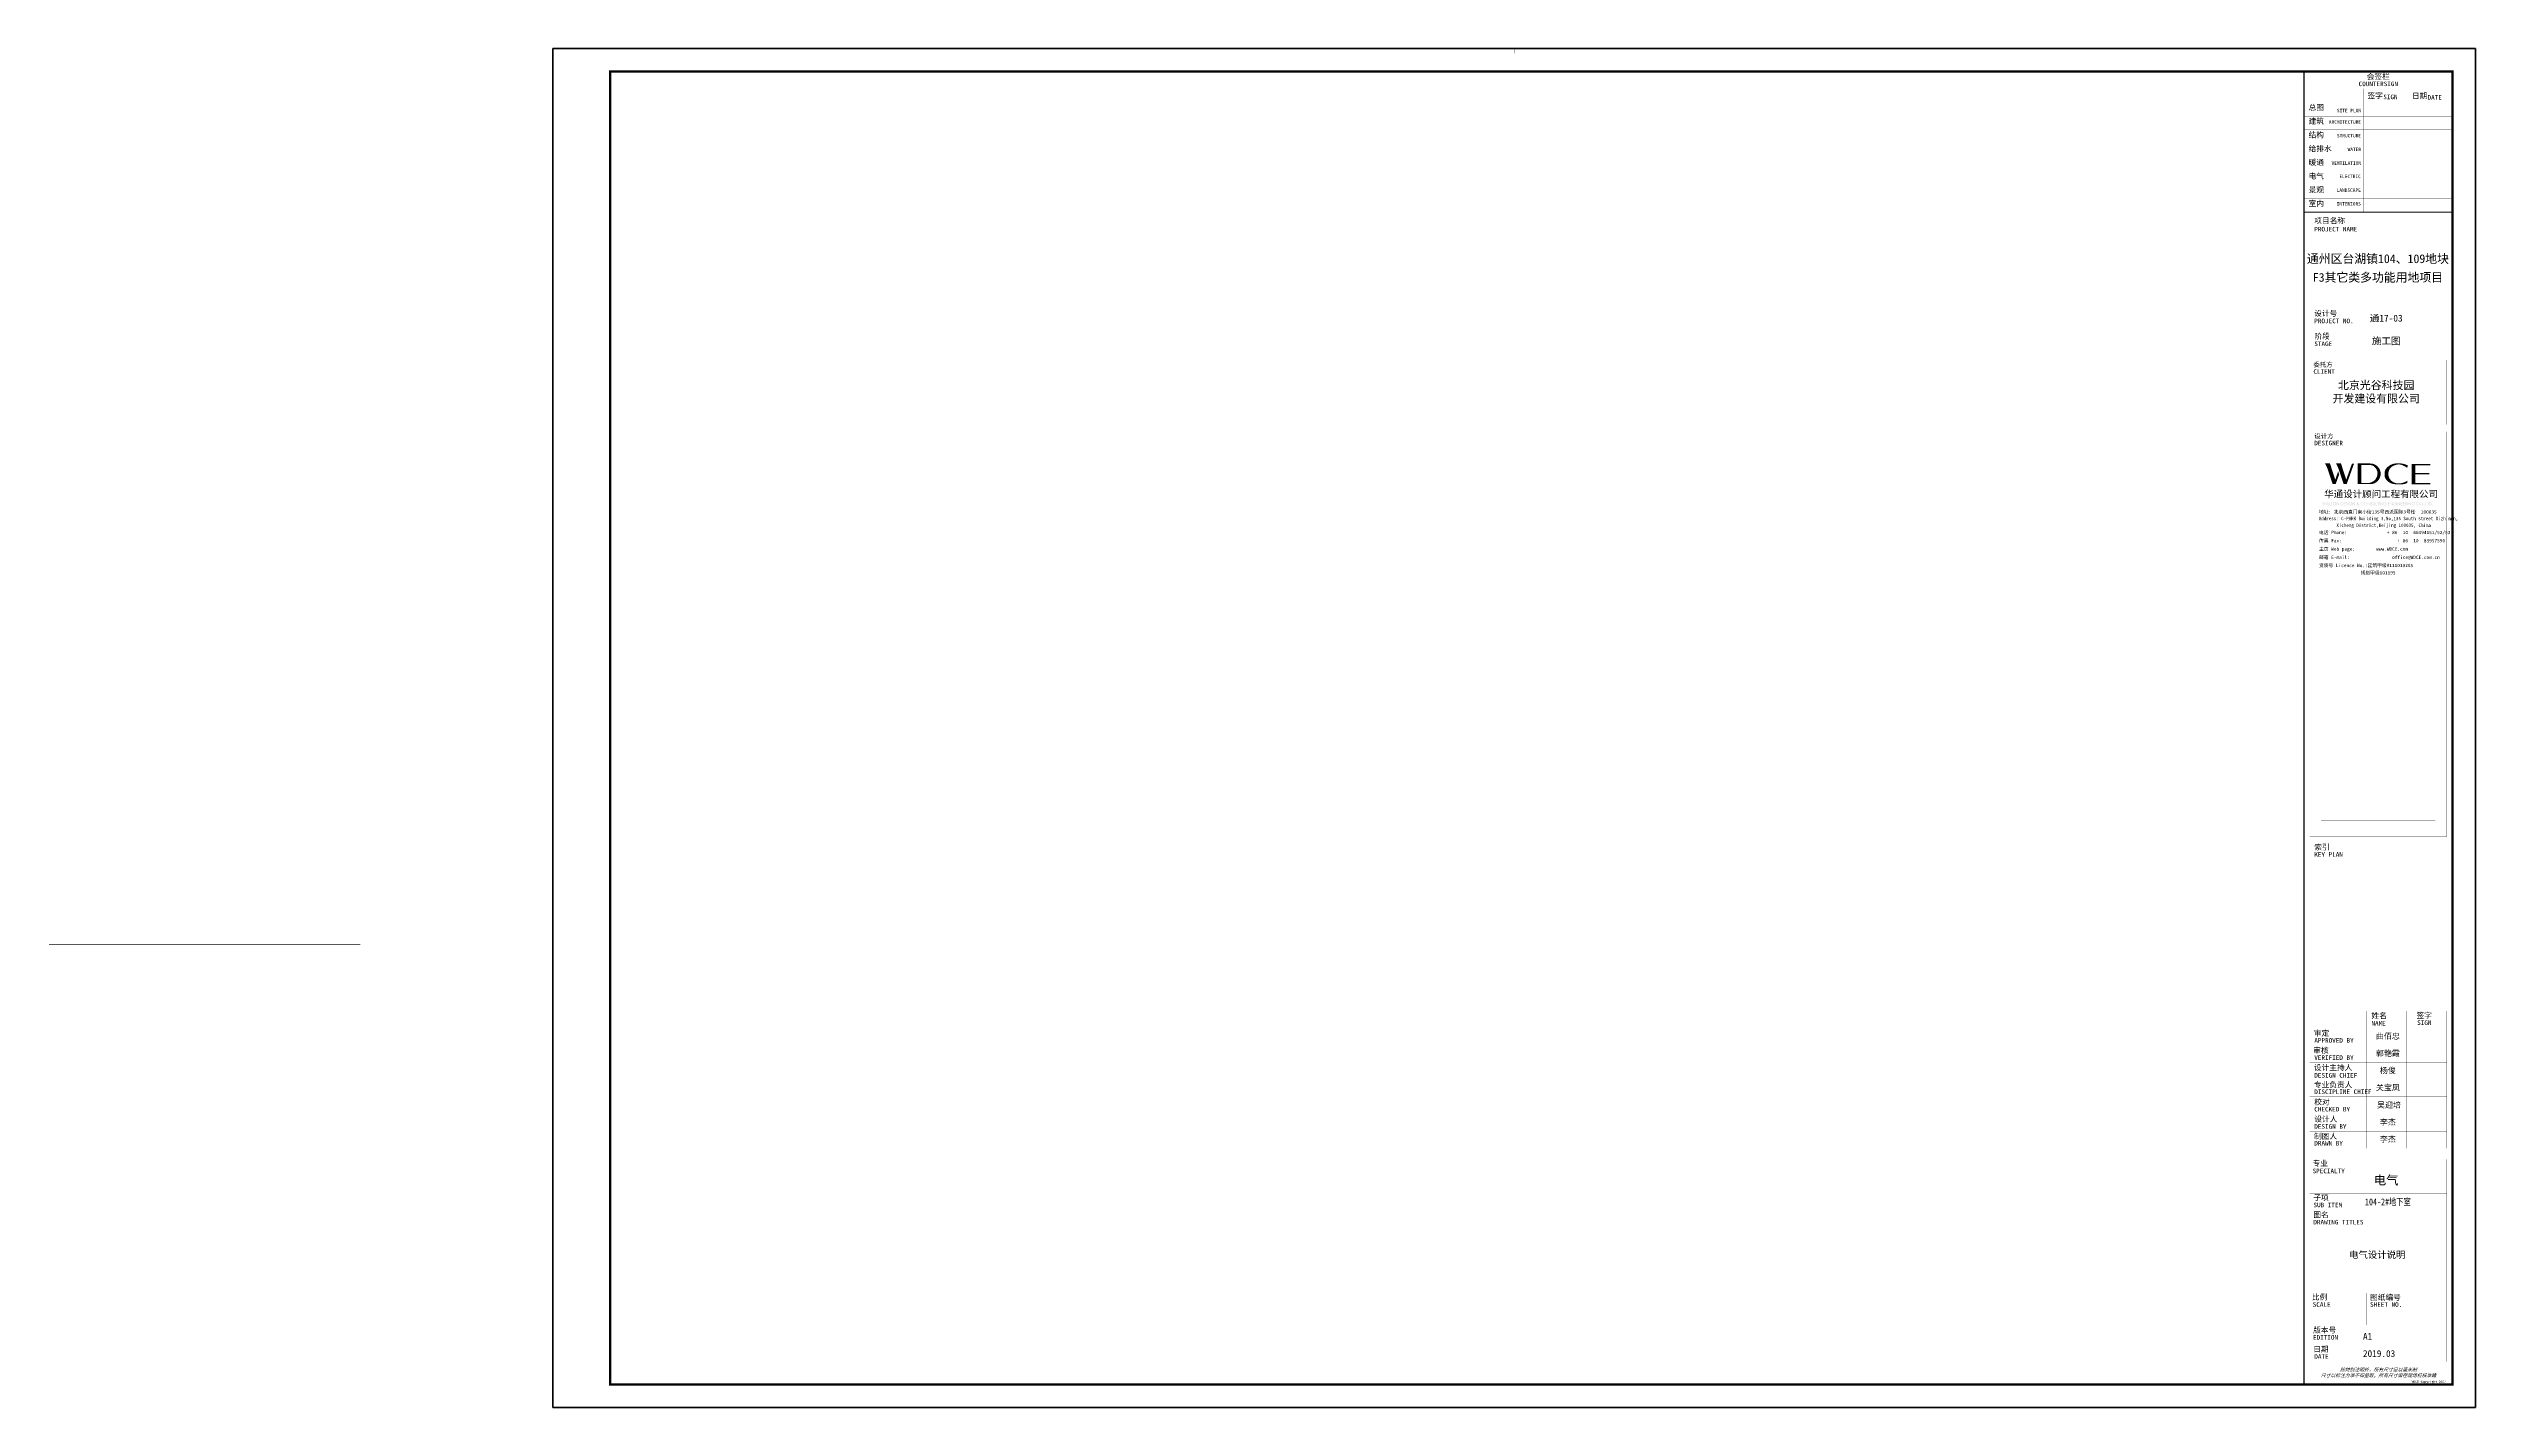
# Model space of a CAD drawing. Extents: x 776418 to 2076422, y -1170708 to 498544.
# Drawn here: x 885804 to 991971, y 359513 to 418915 of the extents above; entities that cross this region are included whole.
import ezdxf
from ezdxf.enums import TextEntityAlignment as Align

# ---------------------------------------------------------------- set-up
doc = ezdxf.new("R2010")
doc.units = 0
doc.header["$LTSCALE"] = 1000
doc.header["$MEASUREMENT"] = 0
doc.layers.get('0').update_dxf_attribs({"linetype": 'CONTINUOUS'})
for name, color, linetype in [('DIM-动力', 3, 'CONTINUOUS'), ('EL-TEXT', 3, 'CONTINUOUS'), ('SHEET_LINE', 6, 'CONTINUOUS'), ('SHEET_TEXT', 7, 'CONTINUOUS'), ('TEL_TITLE', 7, 'CONTINUOUS'), ('WIRE-照明', 1, 'CONTINUOUS'), ('WIRE-通讯', 4, 'CONTINUOUS'), ('字', 7, 'CONTINUOUS')]:
    doc.layers.add(name, color=color, linetype=linetype)
doc.styles.add('华文细黑', font='STXIHEI.TTF')

# ---------------------------------------------------------------- blocks, each defined once
blk = doc.blocks.new('A$C00115E70')
at = {"layer": 'WIRE-通讯', "ltscale": 0.001}
blk.add_lwpolyline([(-84100, 59400), (0, 59400), (0, 0), (-84100, 0)], close=True, dxfattribs=at)
blk = doc.blocks.new('WDCE Copyright200X')
at = {"const_width": 0.016}
blk.add_lwpolyline([(-10.59940458634446, 1.256125771104962, 0.9999999999999999), (-11.39940458634373, 1.256125771104962, 1)], format="xyb", close=True, dxfattribs=at)
at = {"style": '华文细黑'}
for s, p in [('WDCE ', (-11.46336867556965, 0.5)), ('     Copyright ', (-3.513135566328856, 0.5))]:
    blk.add_text(s, height=1, dxfattribs=at).set_placement(p, align=Align.BOTTOM_RIGHT)
blk.add_text('c', height=0.6000000000000001, dxfattribs=at).set_placement((-11.03913788745558, 1.346005004482322), align=Align.MIDDLE_CENTER)
blk.add_attdef('200X', text='', height=1, dxfattribs=at).set_placement((-0.4516160869134183, 0.5), align=Align.BOTTOM_RIGHT)
blk = doc.blocks.new('A$C69861949')
at = {"ltscale": 0.001}
h = blk.add_hatch(color=1, dxfattribs=at)
edge = h.paths.add_edge_path()
edge.add_line((6.186632639386517, 4.499926466416582), (5.717210168828387, 5.688688986178931))
edge.add_line((5.717210168828387, 5.688688986178931), (4.442634403956617, 2.155369540221727))
edge.add_line((4.442634403956617, 2.155369540221727), (2.125867256472702, 9.187390649677582))
edge.add_line((2.125867256472702, 9.187390649677582), (-3.637978807091713e-12, 9.187390649676672))
edge.add_arc((-16.38275546331533, 0.1897426852392528), 18.69096962339338, 17.587212351094877, 28.776231851589614, ccw=False)
edge.add_line((1.434563268197962, 5.837352682598976), (3.29244523021589, 0.1981734539149329))
edge.add_line((3.29244523021589, 0.1981734539149329), (4.634859520634564, 0.1981734539158424))
edge.add_line((4.634859520634564, 0.1981734539158424), (6.186632639386517, 4.499926466416582))
h = blk.add_hatch(color=256, dxfattribs=at)
edge = h.paths.add_edge_path()
edge.add_line((12.67927107897231, 9.159558703529001), (11.78102581980238, 9.159558703529001))
edge.add_line((11.78102581980238, 9.159558703529001), (9.254401806130772, 2.155369540221727))
edge.add_line((9.254401806130772, 2.155369540221727), (6.937634658645038, 9.187390649677582))
edge.add_line((6.937634658645038, 9.187390649677582), (4.811767402170517, 9.187390649676672))
edge.add_arc((-11.570988061143, 0.1897426852419812), 18.69096962339366, 17.587212351355106, 28.77623185157961, ccw=False)
edge.add_line((6.246330670344832, 5.837352682682649), (8.104212632393683, 0.1981734539149329))
edge.add_line((8.104212632393683, 0.1981734539149329), (9.4466269228069, 0.1981734539149329))
edge.add_line((9.4466269228069, 0.1981734539149329), (12.67927107897231, 9.159558703529001))
h = blk.add_hatch(color=256, dxfattribs=at)
edge = h.paths.add_edge_path(flags=16)
edge.add_line((15.82980980590219, 8.569314142441726), (19.63055726288803, 8.569314142441726))
edge.add_arc((19.16640701542565, 4.819294533918765), 3.778635007052957, -23.14183201365688, 82.94422841377218, ccw=False)
edge.add_arc((18.55575271178714, 5.024223110381172), 4.420992175216627, 278.6849935359396, 337.5263122238354, ccw=False)
edge.add_line((19.2233310028405, 0.6539243747520231), (15.82980980590219, 0.6539243747529326))
edge.add_line((15.82980980590219, 0.6539243747529326), (15.82980980590219, 8.569314142441726))
edge = h.paths.add_edge_path()
edge.add_line((19.81727618613877, 9.177070715168156), (14.31380638035807, 9.177070715168156))
edge.add_line((14.31380638035807, 9.177070715168156), (14.31380638035807, 0.1786420633625312))
edge.add_line((14.31380638035807, 0.1786420633625312), (19.81727618613877, 0.1786420633634407))
edge.add_arc((19.81727618613877, 4.677856389265798), 4.499214325902358, 270, 450)
h = blk.add_hatch(color=256, dxfattribs=at)
edge = h.paths.add_edge_path()
edge.add_arc((32.11844258874225, 5.2944321497489), 4.852220594071865, 246.0392734246348, 272.6901587606656)
edge.add_arc((32.03986855943003, 6.925653806217269), 6.485332713471919, 272.7071765136122, 286.0207645416936)
edge.add_arc((32.37989125128479, 6.768851084544622), 6.247216378538588, 283.4193957732734, 305.5300438974241)
edge.add_line((36.01033466525951, 1.684798262414915), (36.01033466525951, 0.6922001361454022))
edge.add_arc((32.98795679629984, 7.196872738870297), 7.172554192992691, 276.4265994638416, 294.9218048639394, ccw=False)
edge.add_arc((32.34760129953793, 12.88194357499833), 12.89357556806468, 257.717757348371, 276.426599463869, ccw=False)
edge.add_arc((30.65874042581891, 5.124578140334961), 4.954496935271037, 205.7856088828584, 257.7177573483759, ccw=False)
edge.add_arc((31.39649391498642, 4.471299122985329), 5.411528823203659, 157.6279349355657, 196.1138353179531, ccw=False)
edge.add_arc((31.40116332161051, 3.209159878373612), 6.010302524985462, 98.75610046015322, 146.4478006582644, ccw=False)
edge.add_arc((31.98192438086335, -1.338868278689006), 10.59439430561454, 83.9971363546212, 98.11604897448439, ccw=False)
edge.add_arc((32.42331486085641, 0.8487076650353629), 8.375291868788848, 63.157972388296514, 85.43525870611887, ccw=False)
edge.add_line((36.20502839739129, 8.321602459891437), (35.86110508627826, 7.277715035159417))
edge.add_arc((31.05703492401881, 1.122977031696792), 7.807681475007715, 52.02624302658943, 73.215547450911)
edge.add_arc((32.2023168162068, 4.92005714294919), 3.841639621491435, 73.2155474509136, 96.60397704245582)
edge.add_arc((32.38914080077666, 3.306365669614024), 5.466109803527778, 96.60397704245845, 125.5499734549686)
edge.add_arc((31.34947185219607, 4.761241982228967), 3.677932908572929, 125.549973454985, 164.0300041271467)
edge.add_arc((31.71316356238822, 4.657161146039471), 4.056224437059615, 164.0300041271247, 213.6256556622332)
edge.add_arc((31.97743416680532, 4.832913382105289), 4.373600871032115, 213.6256627082516, 245.2719532317682)
blk.add_hatch(color=256, dxfattribs=at).paths.add_polyline_path([(45.64967972177328, 5.062021770840147), (39.44482934627013, 5.062021770841056), (39.44482934626831, 8.301871543219022), (46.09407013971031, 8.301871543219022), (46.09407013971031, 9.005600181435511), (37.82154538495524, 9.005600181435511), (37.82154538495524, -3.260356606915593e-07), (46.09407013970849, -3.260356606915593e-07), (46.09407013970849, 0.7037283121808287), (39.44482934626831, 0.7037283121808287), (39.44482934626831, 4.412508814344619), (45.64967972177328, 4.412508814344619)])
blk = doc.blocks.new('A$C51FB5BAD')
at = {"layer": 'SHEET_TEXT'}
h = blk.add_hatch(color=256, dxfattribs=at)
h.paths.add_polyline_path([(-885.9461029702798, -18950.38117283513), (-882.594868209213, -18942.56162505294), (-875.1476798439398, -18939.58274970762), (-867.3281320603564, -18942.56162505294), (-864.1630770056508, -18950.38117283513), (-867.3281320603564, -18958.20072061731), (-875.1476798439398, -18961.36577567202), (-882.594868209213, -18958.20072061731)])
h.paths.add_polyline_path([(-994.1165139549412, -18829.17818221427), (-1020.926392066758, -18829.17818221427), (-1020.926392066758, -18958.9454394544), (-979.5944966492243, -18958.9454394544), (-971.5887691536918, -18958.75925974501), (-959.4870880655944, -18957.45600178163), (-949.2472040643916, -18955.03566556261), (-940.8691171556711, -18951.3120713816), (-1008.638531266712, -18946.65757865412), (-1008.638531266712, -18841.83840243169), (-999.329545808956, -18841.83840243169), (-943.1032736613415, -18837.55626912275), (-953.5293373744935, -18833.08795610466), (-958.5561895160936, -18831.78469814127), (-968.2375343926251, -18830.2952604685), (-980.1530357743613, -18829.36436192365)])
h.paths.add_polyline_path([(-943.1032736613415, -18837.55626912275), (-999.329545808956, -18841.83840243169), (-996.9092095913365, -18841.83840243169), (-983.6904502473772, -18842.21076185023), (-972.7058474090882, -18842.95548068732), (-963.9554010820575, -18844.07255894155), (-963.2106822449714, -18844.25873865071), (-952.4122591190971, -18847.98233283195), (-943.1032736613415, -18853.75390381482), (-942.7309142425656, -18853.94008352421), (-935.097546171397, -18861.94581101555), (-929.5121548990719, -18871.62715588743), (-928.5812563556246, -18873.86131239729), (-925.7885607192293, -18884.28737610625), (-924.671482463833, -18895.83051806944), (-924.671482463833, -18896.20287748799), (-925.7885607192293, -18907.74601945281), (-928.9536157739349, -18917.98590345238), (-933.6081084972247, -18926.73634978104), (-941.0552968620323, -18934.92825698014), (-949.0610243519768, -18940.51364825387), (-959.4870880655944, -18944.23724243511), (-959.8594474839047, -18944.42342214426), (-968.2375343926251, -18945.54050039849), (-979.5944966492243, -18946.28521923558), (-993.5579748302698, -18946.65757865412), (-1008.638531266712, -18946.65757865412), (-940.8691171556711, -18951.3120713816), (-933.4219287908636, -18946.28521923558), (-925.7885607192293, -18938.46567145339), (-919.4584506098181, -18928.78432658012), (-919.0860911915079, -18928.03960774443), (-914.9901375873014, -18917.98590345238), (-912.569801369682, -18907.18748032488), (-911.8250825325958, -18895.64433836169), (-912.0112622450106, -18888.94186883373), (-913.686879625544, -18877.77108628768), (-916.8519346802495, -18867.53120228788), (-918.3413723544218, -18863.80760810548), (-923.9267636267468, -18854.31244294136), (-931.1877722796053, -18845.93435603287), (-933.7942882091738, -18843.70019952301)])
h.paths.add_polyline_path([(-1039.544362976681, -18829.17818221427), (-1110.851191560738, -18829.17818221427), (-1110.851191560738, -18841.83840243169), (-1081.620977231301, -18841.83840243169), (-1081.620977231301, -18958.9454394544), (-1068.588397593703, -18958.9454394544), (-1068.588397593703, -18841.83840243169), (-1039.544362976681, -18841.83840243169)])
h.paths.add_polyline_path([(-1168.194541958161, -18829.17818221427), (-1181.413301307708, -18829.17818221427), (-1181.413301307708, -18958.9454394544), (-1118.298379925545, -18958.9454394544), (-1118.298379925545, -18946.47139894473), (-1168.194541958161, -18946.47139894473)])
h.paths.add_polyline_path([(-1221.069579344708, -18935.11443668953), (-1209.154077962972, -18940.69982796186), (-1227.027330035344, -18974.02599589084), (-1235.963956074789, -18970.30240170821)])
h.paths.add_polyline_path([(-1280.64708625339, -18950.38117283513), (-1277.482031198684, -18942.56162505294), (-1269.84866312705, -18939.58274970762), (-1262.215295055881, -18942.56162505294), (-1259.050240001176, -18950.38117283513), (-1262.215295055881, -18958.20072061731), (-1269.84866312705, -18961.36577567202), (-1277.482031198684, -18958.20072061731)])
h.paths.add_polyline_path([(-1376.529636438005, -18825.8269474504), (-1378.391433530487, -18826.01312715956), (-1389.562216075137, -18827.13020541379), (-1400.174459495116, -18830.10908075934), (-1410.228163783904, -18834.94975319598), (-1412.089960876852, -18836.06683145021), (-1375.971097312868, -18838.48716766783), (-1365.358853893355, -18839.41806621407), (-1354.932790185791, -18842.39694155962), (-1345.623804728035, -18847.6099734148), (-1336.873358401004, -18854.6848023599), (-1329.984709166456, -18863.06288926979), (-1324.957857019268, -18872.37187472451), (-1321.792801964562, -18882.79793843371), (-1320.861903421115, -18893.96872097976), (-1320.861903421115, -18894.15490068891), (-1321.792801964562, -18905.6980426521), (-1324.771677312907, -18916.1241063613), (-1329.798529454507, -18925.43309181742), (-1336.687178694643, -18933.81117872591), (-1344.879085890949, -18940.51364825387), (-1354.374251055066, -18945.54050039849), (-1364.614135056268, -18948.51937574381), (-1375.971097312868, -18949.45027429028), (-1339.107514912263, -18952.05679021706), (-1330.170888872817, -18945.3543206891), (-1322.537520801648, -18937.53477290715), (-1316.393590404186, -18928.22578745359), (-1315.090332436375, -18926.17781065311), (-1310.808199126273, -18915.93792665331), (-1308.201683202293, -18905.32568323356), (-1307.270784658846, -18893.96872097976), (-1307.270784658846, -18891.36220505275), (-1308.574042620603, -18880.1914225067), (-1311.55291796336, -18869.57917908835), (-1316.393590404186, -18859.52547479654), (-1317.510668653995, -18857.47749799606), (-1324.213138182182, -18848.54087195965), (-1332.218865672126, -18841.093683596), (-1341.341671417467, -18834.76357348659), (-1344.134367059451, -18833.27413581405), (-1354.374251055066, -18829.17818221427), (-1365.172674186993, -18826.75784599525)])
h.paths.add_polyline_path([(-1412.089960876852, -18836.06683145021), (-1421.026586915832, -18842.58312126878), (-1428.659954987466, -18850.58884876012), (-1434.990065096878, -18859.89783421508), (-1436.293323058635, -18862.3181704327), (-1440.575456369203, -18872.55805443251), (-1443.181972298771, -18883.35647756141), (-1443.926691135857, -18894.52726010606), (-1443.926691135857, -18896.94759632507), (-1442.623433168046, -18907.93219916197), (-1439.644557825755, -18918.54444258031), (-1434.803885384463, -18928.59814687073), (-1433.686807134654, -18930.45994396205), (-1427.170517313294, -18939.39656999824), (-1419.16478982335, -18946.84375836328), (-1409.855804365594, -18953.17386847269), (-1407.435468147974, -18954.47712643631), (-1397.381763858721, -18958.75925974501), (-1386.583340732846, -18961.36577567202), (-1375.412558182143, -18962.11049450911), (-1372.806042258162, -18962.11049450911), (-1361.821439419873, -18960.80723654572), (-1351.20919600036, -18957.82836120017), (-1340.969312004745, -18953.17386847269), (-1339.107514912263, -18952.05679021706), (-1375.971097312868, -18949.45027429028), (-1386.024801602121, -18948.7055554532), (-1396.264685603324, -18945.72668010765), (-1405.759850767441, -18940.51364825387), (-1414.324117388111, -18933.43881930737), (-1421.212766622193, -18925.43309181742), (-1426.239618769847, -18915.93792665331), (-1429.404673824552, -18905.6980426521), (-1430.521752079949, -18894.52726010606), (-1430.521752079949, -18894.3410803969), (-1429.404673824552, -18883.17029785225), (-1426.425798476208, -18872.74423414166), (-1421.585126040969, -18863.24906897894), (-1414.696476806421, -18854.6848023599), (-1406.876929022837, -18847.79615312396), (-1397.567943565082, -18842.58312126878), (-1387.141879857518, -18839.60424592346), (-1375.971097312868, -18838.48716766783)])
h.paths.add_polyline_path([(-1521.191270404961, -18825.8269474504), (-1524.914864590392, -18826.01312715956), (-1536.085647135042, -18827.31638512318), (-1546.69789055502, -18830.2952604685), (-1556.751594843809, -18834.76357348659), (-1558.799571643118, -18835.88065174082), (-1521.0050906986, -18838.48716766783), (-1510.765206697397, -18839.23188650492), (-1500.339142989833, -18842.02458214108), (-1490.843977825716, -18846.49289515917), (-1482.279711205047, -18852.82300526858), (-1474.460163421463, -18861.01491246931), (-1464.406459132675, -18853.19536468713), (-1470.550389535725, -18845.74817632348), (-1478.92847644398, -18838.67334737699), (-1488.609821314458, -18832.90177639551), (-1498.849705315661, -18828.99200250511), (-1509.648128442001, -18826.75784599525)])
h.paths.add_polyline_path([(-1558.799571643118, -18835.88065174082), (-1567.922377388459, -18842.39694155962), (-1575.555745465681, -18850.03030963242), (-1582.072035281453, -18859.15311537799), (-1583.189113537315, -18861.20109217847), (-1587.657426553778, -18871.44097617827), (-1590.263942483813, -18882.05321959662), (-1591.19484102726, -18893.22400214267), (-1590.450122190174, -18904.5809643981), (-1588.029785972554, -18915.37938752561), (-1584.120012080763, -18925.24691210827), (-1578.534620808437, -18934.36971785245), (-1571.45979186194, -18942.56162505294), (-1570.901252736803, -18943.30634389003), (-1562.70934553491, -18950.00881341798), (-1520.260371861514, -18949.82263370883), (-1521.377450117376, -18949.82263370883), (-1532.734412373975, -18948.7055554532), (-1543.160476081539, -18945.72668010765), (-1552.655641245656, -18940.69982796186), (-1561.033728154376, -18933.9973584353), (-1561.219907860737, -18933.81117872591), (-1568.294736807235, -18925.43309181742), (-1573.507768660784, -18916.1241063613), (-1576.486644009128, -18905.6980426521), (-1577.417542552575, -18894.3410803969), (-1577.417542552575, -18893.96872097976), (-1576.300464302767, -18882.79793843371), (-1573.135409248061, -18872.74423414166), (-1567.922377388459, -18863.24906897894), (-1560.6613687356, -18854.87098206906), (-1560.475189029239, -18854.6848023599), (-1551.91092240857, -18847.6099734148), (-1542.415757244453, -18842.58312126878), (-1531.989693536889, -18839.60424592346), (-1521.0050906986, -18838.48716766783)])
h.paths.add_polyline_path([(-1474.460163421463, -18928.59814687073), (-1480.790273530874, -18934.92825698014), (-1489.354540151544, -18941.44454679894), (-1498.849705315661, -18946.09903952619), (-1509.089589316864, -18948.89173516235), (-1520.260371861514, -18949.82263370883), (-1562.70934553491, -18950.00881341798), (-1553.586539789103, -18955.40802498115), (-1543.532835500315, -18959.13161916356), (-1532.734412373975, -18961.36577567202), (-1521.0050906986, -18962.11049450911), (-1509.648128442001, -18961.36577567202), (-1498.849705315661, -18959.13161916356), (-1488.609821314458, -18955.40802498115), (-1480.604093824513, -18951.3120713816), (-1471.853647497483, -18944.60960185365), (-1464.406459132675, -18936.23151494353)])
h.paths.add_polyline_path([(-1712.956370774191, -18825.8269474504), (-1715.004347579088, -18825.8269474504), (-1726.547489542514, -18826.94402570464), (-1737.159732962027, -18829.36436192365), (-1747.027257538866, -18833.4603155232), (-1756.150063290261, -18838.85952708637), (-1764.155790780205, -18845.93435603287), (-1770.485900889616, -18853.19536468713), (-1776.443651580717, -18862.3181704327), (-1780.725784885231, -18872.18569501536), (-1783.146121108439, -18882.61175872432), (-1784.077019651886, -18893.59636156121), (-1783.518480527215, -18903.27770643448), (-1781.098144303542, -18913.88994985283), (-1777.188370417804, -18923.75747443549), (-1771.416799433064, -18933.06645988883), (-1763.969611068256, -18941.81690621749), (-1761.363095144276, -18944.23724243511), (-1753.171187941916, -18950.75353225367), (-1710.536034556571, -18949.82263370883), (-1714.073449030053, -18949.82263370883), (-1725.244231580291, -18948.33319603605), (-1735.484115575906, -18944.98196127219), (-1744.793101033662, -18939.95510912617), (-1753.171187941916, -18932.88028018107), (-1753.543547360692, -18932.50792076252), (-1760.9907357255, -18923.75747443549), (-1766.203767579515, -18914.26230927138), (-1769.36882263422, -18904.20860497956), (-1770.299721177667, -18893.22400214267), (-1769.927361758891, -18886.70771232387), (-1767.507025541272, -18876.09546890575), (-1762.666353106033, -18866.0417646151), (-1758.57039950788, -18860.27019363362), (-1750.750851724297, -18852.45064585144), (-1741.25568656018, -18846.12053574203), (-1733.994677907322, -18842.76930097817), (-1723.382434487808, -18839.79042563261), (-1712.39783164952, -18838.67334737699), (-1671.810655069072, -18836.99772999506), (-1681.49199993955, -18832.15705755982), (-1691.545704228338, -18828.61964308657), (-1702.157947648317, -18826.57166628609)])
h.paths.add_polyline_path([(-1671.810655069072, -18836.99772999506), (-1712.39783164952, -18838.67334737699), (-1708.860417176038, -18838.85952708637), (-1698.061994050164, -18840.5351444683), (-1687.077391211875, -18844.25873865071), (-1681.49199993955, -18847.05143428687), (-1672.183014487382, -18853.00918497774), (-1663.432568160351, -18860.45637334278), (-1653.565043571871, -18850.77502846951), (-1653.751223284286, -18850.58884876012), (-1662.501669611316, -18843.14166039508)])
h.paths.add_polyline_path([(-1645.745495794341, -18896.76141661592), (-1701.785588229541, -18896.76141661592), (-1701.785588229541, -18909.23545712535), (-1660.453692812007, -18909.23545712535), (-1660.639872518368, -18911.28343392443), (-1663.991107285488, -18922.08185705356), (-1669.390318845399, -18931.20466279914), (-1677.023686922621, -18938.83803087194), (-1679.257843428291, -18940.51364825387), (-1688.753008592408, -18945.72668010765), (-1699.17907230556, -18948.89173516235), (-1710.536034556571, -18949.82263370883), (-1753.171187941916, -18950.75353225367), (-1744.048382196575, -18955.7803843997), (-1733.994677907322, -18959.31779887294), (-1722.823895357084, -18961.36577567202), (-1710.908393975347, -18962.11049450911), (-1702.902666485403, -18961.73813509056), (-1691.731883940753, -18959.87633799925), (-1681.49199993955, -18956.52510323538), (-1672.369194193743, -18951.49825109076), (-1664.17728699185, -18944.7957815628), (-1658.591895719524, -18938.46567145339), (-1653.192684159148, -18929.90140483575), (-1649.096730555408, -18920.03388025309), (-1646.676394337788, -18909.0492774162)])
h.paths.add_polyline_path([(-1918.498769618105, -18829.17818221427), (-1907.886526198126, -18860.82873275992), (-1822.430039727129, -18958.9454394544), (-1832.297564309556, -18928.59814687073)])
h.paths.add_polyline_path([(-1918.498769618105, -18829.17818221427), (-1921.291465254035, -18829.17818221427), (-1921.291465254035, -18958.9454394544), (-1907.886526198126, -18958.9454394544), (-1907.886526198126, -18860.82873275992)])
h.paths.add_polyline_path([(-1819.451164378785, -18829.17818221427), (-1832.297564309556, -18829.17818221427), (-1832.297564309556, -18928.59814687073), (-1822.430039727129, -18958.9454394544), (-1819.451164378785, -18958.9454394544)])
h.paths.add_polyline_path([(-1964.112798345741, -18829.17818221427), (-1951.080218714196, -18829.17818221427), (-1951.080218714196, -18958.9454394544), (-1964.112798345741, -18958.9454394544)])
h.paths.add_polyline_path([(-2045.473331224639, -18829.17818221427), (-2071.16613108106, -18829.17818221427), (-2071.16613108106, -18958.9454394544), (-2058.319731149822, -18958.9454394544), (-2058.319731149822, -18898.62321370724), (-2050.872542785015, -18898.62321370724), (-2020.339070493355, -18897.69231516076), (-2010.099186492153, -18894.71343981544), (-2001.721099583898, -18889.68658767082), (-2058.319731149822, -18885.96299348841), (-2058.319731149822, -18841.83840243169), (-2035.233447223436, -18841.83840243169), (-2002.093459002208, -18837.3700894136), (-2005.258514056914, -18835.13593290513), (-2015.870757476892, -18831.03997930419), (-2020.52525020577, -18830.10908075934), (-2030.951313913334, -18829.36436192365)])
h.paths.add_polyline_path([(-2002.093459002208, -18837.3700894136), (-2035.233447223436, -18841.83840243169), (-2031.882212456781, -18841.83840243169), (-2019.966711075045, -18843.32784010447), (-2011.216264748015, -18847.05143428687), (-2006.003232894, -18852.82300526858), (-2003.58289667638, -18863.62142839609), (-2005.072334350552, -18872.93041385105), (-2011.216264748015, -18880.56378192385), (-2013.450421259273, -18882.05321959662), (-2022.94558642339, -18885.03209494334), (-2035.791986348573, -18885.96299348841), (-2058.319731149822, -18885.96299348841), (-2001.721099583898, -18889.68658767082), (-1996.321888023522, -18884.28737610625), (-1991.481215582695, -18874.97839065152), (-1989.991777914111, -18863.62142839609), (-1990.177957620472, -18858.96693566861), (-1993.156832968816, -18848.54087195965), (-1994.83245034935, -18845.56199661433)])
h.paths.add_polyline_path([(-2020.339070493355, -18897.69231516076), (-2050.872542785015, -18898.62321370724), (-2034.861087805126, -18898.62321370724), (-2032.440751587506, -18898.62321370724)], flags=17)
h.paths.add_polyline_path([(-2050.872542785015, -18898.62321370724), (-2004.327615513466, -18958.9454394544), (-1988.129980821628, -18958.9454394544), (-2034.861087805126, -18898.62321370724)])
h.paths.add_polyline_path([(-2094.252415007446, -18829.17818221427), (-2168.538118933793, -18829.17818221427), (-2168.538118933793, -18958.9454394544), (-2094.810954132117, -18958.9454394544), (-2094.810954132117, -18946.09903952619), (-2155.505539296661, -18946.09903952619), (-2155.505539296661, -18895.08579923399), (-2094.810954132117, -18895.08579923399), (-2094.810954132117, -18882.42557901517), (-2155.505539296661, -18882.42557901517), (-2155.505539296661, -18842.02458214108), (-2094.252415007446, -18842.02458214108)])
h.paths.add_polyline_path([(-2191.065863735508, -18829.17818221427), (-2265.351567667909, -18829.17818221427), (-2265.351567667909, -18958.9454394544), (-2191.624402866233, -18958.9454394544), (-2191.624402866233, -18946.09903952619), (-2252.318988030311, -18946.09903952619), (-2252.318988030311, -18895.08579923399), (-2191.624402866233, -18895.08579923399), (-2191.624402866233, -18882.42557901517), (-2252.318988030311, -18882.42557901517), (-2252.318988030311, -18842.02458214108), (-2191.065863735508, -18842.02458214108)])
h.paths.add_polyline_path([(-2396.235903160647, -18829.17818221427), (-2385.623659740668, -18860.82873275992), (-2300.16717326967, -18958.9454394544), (-2310.03469784651, -18928.59814687073)])
h.paths.add_polyline_path([(-2396.235903160647, -18829.17818221427), (-2399.028598796576, -18829.17818221427), (-2399.028598796576, -18958.9454394544), (-2385.623659740668, -18958.9454394544), (-2385.623659740668, -18860.82873275992)])
h.paths.add_polyline_path([(-2297.188297921326, -18829.17818221427), (-2310.03469784651, -18829.17818221427), (-2310.03469784651, -18928.59814687073), (-2300.16717326967, -18958.9454394544), (-2297.188297921326, -18958.9454394544)])
h.paths.add_polyline_path([(-2441.849931888282, -18829.17818221427), (-2428.81735225115, -18829.17818221427), (-2428.81735225115, -18958.9454394544), (-2441.849931888282, -18958.9454394544)])
h.paths.add_polyline_path([(-2522.651925636455, -18825.8269474504), (-2524.513722729404, -18825.8269474504), (-2536.243044398725, -18826.94402570464), (-2546.855287818704, -18829.36436192365), (-2556.722812401131, -18833.4603155232), (-2565.845618146937, -18838.85952708637), (-2573.851345636882, -18845.93435603287), (-2580.181455746293, -18853.19536468713), (-2586.139206436928, -18862.3181704327), (-2590.421339747496, -18872.18569501536), (-2592.841675965115, -18882.61175872432), (-2593.772574514151, -18893.59636156121), (-2593.027855677065, -18903.27770643448), (-2590.793699165806, -18913.88994985283), (-2586.697745567653, -18923.75747443549), (-2581.112354295328, -18933.06645988883), (-2573.665165930521, -18941.81690621749), (-2571.058650000487, -18944.23724243511), (-2562.866742804181, -18950.75353225367), (-2520.231589418836, -18949.82263370883), (-2523.769003892317, -18949.82263370883), (-2534.939786436968, -18948.33319603605), (-2545.17967043817, -18944.98196127219), (-2554.488655889872, -18939.95510912617), (-2562.866742804181, -18932.88028018107), (-2563.239102216903, -18932.50792076252), (-2570.686290582176, -18923.75747443549), (-2575.899322435725, -18914.26230927138), (-2579.064377490431, -18904.20860497956), (-2579.995276039932, -18893.22400214267), (-2579.622916621156, -18886.70771232387), (-2577.016400691587, -18876.09546890575), (-2572.175728256349, -18866.0417646151), (-2568.079774658196, -18860.27019363362), (-2560.446406586561, -18852.45064585144), (-2550.951241422445, -18846.12053574203), (-2543.690232763998, -18842.76930097817), (-2533.077989344019, -18839.79042563261), (-2522.093386511784, -18838.67334737699), (-2481.506209925283, -18836.99772999506), (-2491.187554801814, -18832.15705755982), (-2501.241259090602, -18828.61964308657), (-2511.667322798166, -18826.57166628609)])
h.paths.add_polyline_path([(-2481.506209925283, -18836.99772999506), (-2522.093386511784, -18838.67334737699), (-2518.555972038303, -18838.85952708637), (-2507.757548906375, -18840.5351444683), (-2496.772946074139, -18844.25873865071), (-2491.187554801814, -18847.05143428687), (-2481.878569344059, -18853.00918497774), (-2473.128123017028, -18860.45637334278), (-2463.260598434135, -18850.77502846951), (-2463.260598434135, -18850.58884876012), (-2472.197224473581, -18843.14166039508)])
h.paths.add_polyline_path([(-2455.441050650552, -18896.76141661592), (-2511.481143091805, -18896.76141661592), (-2511.481143091805, -18909.23545712535), (-2469.963067962322, -18909.23545712535), (-2470.335427380633, -18911.28343392443), (-2473.500482435338, -18922.08185705356), (-2479.085873707663, -18931.20466279914), (-2486.719241779298, -18938.83803087194), (-2488.953398290556, -18940.51364825387), (-2498.448563454673, -18945.72668010765), (-2508.874627162237, -18948.89173516235), (-2520.231589418836, -18949.82263370883), (-2562.866742804181, -18950.75353225367), (-2553.74393705884, -18955.7803843997), (-2543.690232763998, -18959.31779887294), (-2532.519450219348, -18961.36577567202), (-2520.603948837612, -18962.11049450911), (-2512.598221347667, -18961.73813509056), (-2501.427438796964, -18959.87633799925), (-2491.187554801814, -18956.52510323538), (-2482.064749056008, -18951.49825109076), (-2473.872841854114, -18944.7957815628), (-2468.287450581789, -18938.46567145339), (-2462.702059309464, -18929.90140483575), (-2458.792285417672, -18920.03388025309), (-2456.371949200053, -18909.0492774162)])
h.paths.add_polyline_path([(-2728.19432448037, -18829.17818221427), (-2717.582081060391, -18860.82873275992), (-2632.12559458334, -18958.9454394544), (-2641.993119166233, -18928.59814687073)])
h.paths.add_polyline_path([(-2728.19432448037, -18829.17818221427), (-2730.987020116299, -18829.17818221427), (-2730.987020116299, -18958.9454394544), (-2717.582081060391, -18958.9454394544), (-2717.582081060391, -18860.82873275992)])
h.paths.add_polyline_path([(-2629.146719241049, -18829.17818221427), (-2641.993119166233, -18829.17818221427), (-2641.993119166233, -18928.59814687073), (-2632.12559458334, -18958.9454394544), (-2629.146719241049, -18958.9454394544)])
h.paths.add_polyline_path([(-2753.3285852056, -18829.17818221427), (-2827.800468844362, -18829.17818221427), (-2827.800468844362, -18958.9454394544), (-2753.887124336325, -18958.9454394544), (-2753.887124336325, -18946.09903952619), (-2814.767889207229, -18946.09903952619), (-2814.767889207229, -18895.08579923399), (-2753.887124336325, -18895.08579923399), (-2753.887124336325, -18882.42557901517), (-2814.767889207229, -18882.42557901517), (-2814.767889207229, -18842.02458214108), (-2753.3285852056, -18842.02458214108)])
h.paths.add_polyline_path([(-2955.705928994808, -18825.8269474504), (-2957.753905793652, -18825.8269474504), (-2969.297047757078, -18826.94402570464), (-2980.095470889006, -18829.36436192365), (-2989.776815759484, -18833.4603155232), (-2998.899621504825, -18838.85952708637), (-3006.905348994769, -18845.93435603287), (-3013.23545910418, -18853.19536468713), (-3019.193209795281, -18862.3181704327), (-3023.475343105383, -18872.18569501536), (-3026.081859035417, -18882.61175872432), (-3026.826577872504, -18893.59636156121), (-3026.268038741779, -18903.27770643448), (-3023.847702524159, -18913.88994985283), (-3019.937928632367, -18923.75747443549), (-3014.166357653681, -18933.06645988883), (-3006.719169288408, -18941.81690621749), (-3004.112653358839, -18944.23724243511), (-2995.920746162534, -18950.75353225367), (-2953.285592777189, -18949.82263370883), (-2956.823007250205, -18949.82263370883), (-2967.993789794855, -18948.33319603605), (-2978.233673796058, -18944.98196127219), (-2987.542659248225, -18939.95510912617), (-2995.920746162534, -18932.88028018107), (-2996.293105580844, -18932.50792076252), (-3003.740293940064, -18923.75747443549), (-3008.953325799666, -18914.26230927138), (-3012.118380854372, -18904.20860497956), (-3013.049279397819, -18893.22400214267), (-3012.676919979509, -18886.70771232387), (-3010.256583761889, -18876.09546890575), (-3005.415911326651, -18866.0417646151), (-3001.319957722444, -18860.27019363362), (-2993.500409944914, -18852.45064585144), (-2984.005244780798, -18846.12053574203), (-2976.744236121885, -18842.76930097817), (-2966.13199270796, -18839.79042563261), (-2955.147389869671, -18838.67334737699), (-2914.560213283636, -18836.99772999506), (-2924.241558159702, -18832.15705755982), (-2934.295262448955, -18828.61964308657), (-2944.907505868468, -18826.57166628609)])
h.paths.add_polyline_path([(-2914.560213283636, -18836.99772999506), (-2955.147389869671, -18838.67334737699), (-2951.609975396655, -18838.85952708637), (-2940.811552270316, -18840.5351444683), (-2929.826949432027, -18844.25873865071), (-2924.241558159702, -18847.05143428687), (-2914.932572701946, -18853.00918497774), (-2906.182126374915, -18860.45637334278), (-2896.314601792488, -18850.77502846951), (-2896.500781504437, -18850.58884876012), (-2905.251227831468, -18843.14166039508)])
h.paths.add_polyline_path([(-2888.495054014493, -18896.76141661592), (-2944.535146450158, -18896.76141661592), (-2944.535146450158, -18909.23545712535), (-2903.203251032624, -18909.23545712535), (-2903.389430738986, -18911.28343392443), (-2906.74066550564, -18922.08185705356), (-2912.139877066016, -18931.20466279914), (-2919.773245137185, -18938.83803087194), (-2922.007401648443, -18940.51364825387), (-2931.50256681256, -18945.72668010765), (-2941.928630520124, -18948.89173516235), (-2953.285592777189, -18949.82263370883), (-2995.920746162534, -18950.75353225367), (-2986.797940416727, -18955.7803843997), (-2976.744236121885, -18959.31779887294), (-2965.759633283596, -18961.36577567202), (-2953.657952195499, -18962.11049450911), (-2945.652224705555, -18961.73813509056), (-2934.481442160904, -18959.87633799925), (-2924.241558159702, -18956.52510323538), (-2915.118752414361, -18951.49825109076), (-2906.926845212001, -18944.7957815628), (-2901.341453939676, -18938.46567145339), (-2895.942242373712, -18929.90140483575), (-2891.84628877556, -18920.03388025309), (-2889.42595255794, -18909.0492774162)])
h.paths.add_polyline_path([(-3161.248327838257, -18829.17818221427), (-3150.822264130693, -18860.82873275992), (-3065.179597941693, -18958.9454394544), (-3075.04712252412, -18928.59814687073)])
h.paths.add_polyline_path([(-3161.248327838257, -18829.17818221427), (-3164.041023474652, -18829.17818221427), (-3164.041023474652, -18958.9454394544), (-3150.822264130693, -18958.9454394544), (-3150.822264130693, -18860.82873275992)])
h.paths.add_polyline_path([(-3062.200722598936, -18829.17818221427), (-3075.04712252412, -18829.17818221427), (-3075.04712252412, -18928.59814687073), (-3065.179597941693, -18958.9454394544), (-3062.200722598936, -18958.9454394544)])
h.paths.add_polyline_path([(-3206.862356566358, -18829.17818221427), (-3193.82977692876, -18829.17818221427), (-3193.82977692876, -18958.9454394544), (-3206.862356566358, -18958.9454394544)])
h.paths.add_polyline_path([(-3223.618530383334, -18829.17818221427), (-3294.92535896739, -18829.17818221427), (-3294.92535896739, -18841.83840243169), (-3265.881324349903, -18841.83840243169), (-3265.881324349903, -18958.9454394544), (-3252.662565006409, -18958.9454394544), (-3252.662565006409, -18841.83840243169), (-3223.618530383334, -18841.83840243169)])
h.paths.add_polyline_path([(-3352.268709370401, -18829.17818221427), (-3365.48746871436, -18829.17818221427), (-3365.48746871436, -18958.9454394544), (-3302.372547332197, -18958.9454394544), (-3302.372547332197, -18946.47139894473), (-3352.268709370401, -18946.47139894473)])
h.paths.add_polyline_path([(-3397.510378679726, -18829.17818221427), (-3410.356778610963, -18829.17818221427), (-3410.356778610963, -18907.37366003427), (-3410.542958317325, -18918.91680199886), (-3411.660036572721, -18928.03960774443), (-3412.032395991497, -18929.34286570782), (-3417.245427845046, -18939.21039028908), (-3418.176326388493, -18940.32746854471), (-3427.112952427939, -18947.02993807127), (-3428.788569808472, -18947.77465690835), (-3439.773172646761, -18949.82263370883), (-3468.258668139111, -18952.98768876353), (-3458.57732326258, -18958.57308003586), (-3450.385416066274, -18960.99341625348), (-3439.028453809675, -18962.11049450911), (-3435.863398754969, -18962.11049450911), (-3424.87879591668, -18959.87633799925), (-3415.383630752563, -18955.03566556261), (-3414.825091627426, -18954.84948585322), (-3406.819364137482, -18947.02993807127), (-3401.420152571518, -18937.53477290715), (-3399.558355479036, -18931.39084250829), (-3398.068917810451, -18920.59241938079), (-3397.510378679726, -18907.37366003427)])
h.paths.add_polyline_path([(-3470.306644937955, -18829.17818221427), (-3483.153044863138, -18829.17818221427), (-3483.153044863138, -18907.37366003427), (-3483.153044863138, -18914.07612956222), (-3482.408326026052, -18926.3639903625), (-3480.918888357934, -18934.74207727099), (-3479.243270971347, -18939.39656999824), (-3472.913160861935, -18948.7055554532), (-3468.258668139111, -18952.98768876353), (-3439.773172646761, -18949.82263370883), (-3444.427665375639, -18949.63645399944), (-3454.853729083203, -18946.47139894473), (-3457.460245012771, -18944.98196127219), (-3465.093613084406, -18937.34859319916), (-3466.024511627853, -18936.04533523438), (-3469.561926100869, -18925.61927152541), (-3469.934285519645, -18920.03388025309), (-3470.306644937955, -18907.37366003427)])
h.paths.add_polyline_path([(-3547.385044500697, -18825.8269474504), (-3550.363919849042, -18826.01312715956), (-3560.976163269021, -18828.61964308657), (-3569.726609596051, -18834.57739377744), (-3571.216047270223, -18836.06683145021), (-3576.98761824891, -18845.37581690494), (-3578.849415341392, -18855.98806032329), (-3578.849415341392, -18856.91895886953), (-3576.429079123773, -18867.90356170502), (-3575.684360286687, -18869.57917908835), (-3569.354250177275, -18878.88816454192), (-3569.168070470914, -18879.07434425107), (-3562.465600943193, -18885.40445436048), (-3551.853357523214, -18893.78254127037), (-3546.45414595725, -18898.06467457931), (-3537.331340211909, -18905.88422236149), (-3531.187409814447, -18912.40051218006), (-3527.836175047792, -18917.42736432608), (-3525.229659123812, -18927.4810686165), (-3526.160557667259, -18934.18353814445), (-3532.118308357894, -18943.12016418087), (-3538.448418467306, -18947.21611778042), (-3549.246841593646, -18949.45027429028), (-3574.9396414496, -18951.3120713816), (-3566.747734247707, -18957.26982207247), (-3557.6249285019, -18960.99341625348), (-3547.385044500697, -18962.11049450911), (-3541.054934391286, -18961.55195538118), (-3531.001230102498, -18958.20072061731), (-3521.878424356692, -18951.68443079852), (-3517.9686504649, -18947.40229748981), (-3512.755618611351, -18937.90713232569), (-3511.080001230817, -18927.29488890735), (-3512.755618611351, -18916.682645489), (-3518.154830177315, -18906.62894119718), (-3522.623143193778, -18901.22972963401), (-3530.442690977361, -18893.59636156121), (-3540.496395266615, -18885.59063406987), (-3545.337067701854, -18881.86703988863), (-3555.204592284281, -18874.04749210505), (-3560.976163269021, -18868.27592112357), (-3562.465600943193, -18866.22794432449), (-3565.444476285484, -18855.8018806139), (-3565.258296579123, -18853.38154439628), (-3560.417624138296, -18843.88637923216), (-3558.183467632625, -18842.21076185023), (-3547.757403919473, -18839.23188650492), (-3520.947525813244, -18837.9286285413), (-3528.767073596828, -18831.22615901334), (-3536.214261956047, -18827.50256483234)])
h.paths.add_polyline_path([(-3520.947525813244, -18837.9286285413), (-3547.757403919473, -18839.23188650492), (-3544.219989445992, -18839.60424592346), (-3534.352464869153, -18843.70019952301), (-3531.373589520808, -18846.49289515917), (-3523.926401156001, -18855.2433414876), (-3513.314157742076, -18847.05143428687)], flags=17)
h.paths.add_polyline_path([(-3576.056719705462, -18928.22578745359), (-3587.041322543751, -18934.74207727099), (-3582.200650102459, -18942.93398447149), (-3574.9396414496, -18951.3120713816), (-3549.246841593646, -18949.45027429028), (-3552.411896648351, -18949.2640945809), (-3560.976163269021, -18945.91285981704), (-3568.795711052604, -18939.02421058132)])
h.paths.add_polyline_path([(-3704.334539274219, -18829.17818221427), (-3693.908475560602, -18860.82873275992), (-3608.26580937719, -18958.9454394544), (-3618.133333960082, -18928.59814687073)])
h.paths.add_polyline_path([(-3704.334539274219, -18829.17818221427), (-3707.127234910149, -18829.17818221427), (-3707.127234910149, -18958.9454394544), (-3693.908475560602, -18958.9454394544), (-3693.908475560602, -18860.82873275992)])
h.paths.add_polyline_path([(-3605.286934034899, -18829.17818221427), (-3618.133333960082, -18829.17818221427), (-3618.133333960082, -18928.59814687073), (-3608.26580937719, -18958.9454394544), (-3605.286934034899, -18958.9454394544)])
h.paths.add_polyline_path([(-3802.451245964039, -18825.8269474504), (-3804.499222768936, -18826.01312715956), (-3815.483825601637, -18827.13020541379), (-3826.09606902115, -18830.10908075934), (-3836.149773310404, -18834.94975319598), (-3838.011570402887, -18836.06683145021), (-3801.892706839368, -18838.48716766783), (-3791.280463419389, -18839.41806621407), (-3780.854399711825, -18842.39694155962), (-3771.545414254069, -18847.6099734148), (-3762.794967927039, -18854.6848023599), (-3755.906318692956, -18863.06288926979), (-3750.879466545302, -18872.37187472451), (-3747.714411490597, -18882.79793843371), (-3746.78351294715, -18893.96872097976), (-3746.78351294715, -18894.15490068891), (-3747.714411490597, -18905.6980426521), (-3750.693286838941, -18916.1241063613), (-3755.720138980541, -18925.43309181742), (-3762.608788220678, -18933.81117872591), (-3770.800695416983, -18940.51364825387), (-3780.2958605811, -18945.54050039849), (-3790.535744582303, -18948.51937574381), (-3801.892706839368, -18949.45027429028), (-3765.029124438297, -18952.05679021706), (-3756.092498399317, -18945.3543206891), (-3748.459130327683, -18937.53477290715), (-3742.315199930687, -18928.22578745359), (-3741.011941962875, -18926.17781065311), (-3736.729808652308, -18915.93792665331), (-3734.123292728327, -18905.32568323356), (-3733.19239418488, -18893.96872097976), (-3733.19239418488, -18891.36220505275), (-3734.495652147103, -18880.1914225067), (-3737.474527489394, -18869.57917908835), (-3742.315199930687, -18859.52547479654), (-3743.432278180495, -18857.47749799606), (-3750.134747708216, -18848.54087195965), (-3758.140475198161, -18841.093683596), (-3767.263280943967, -18834.76357348659), (-3770.055976579897, -18833.27413581405), (-3780.2958605811, -18829.17818221427), (-3791.094283713028, -18826.75784599525)])
h.paths.add_polyline_path([(-3838.011570402887, -18836.06683145021), (-3846.948196442332, -18842.58312126878), (-3854.581564513501, -18850.58884876012), (-3860.911674622912, -18859.89783421508), (-3862.214932585135, -18862.3181704327), (-3866.497065895237, -18872.55805443251), (-3869.103581819218, -18883.35647756141), (-3869.848300656304, -18894.52726010606), (-3869.848300656304, -18896.94759632507), (-3868.545042694546, -18907.93219916197), (-3865.56616735179, -18918.54444258031), (-3860.725494910963, -18928.59814687073), (-3859.608416655101, -18930.45994396205), (-3853.092126839329, -18939.39656999824), (-3845.086399349384, -18946.84375836328), (-3835.777413891628, -18953.17386847269), (-3833.357077674009, -18954.47712643631), (-3823.303373385221, -18958.75925974501), (-3812.504950258881, -18961.36577567202), (-3801.334167714231, -18962.11049450911), (-3798.727651784662, -18962.11049450911), (-3787.743048946373, -18960.80723654572), (-3777.130805526394, -18957.82836120017), (-3766.890921525192, -18953.17386847269), (-3765.029124438297, -18952.05679021706), (-3801.892706839368, -18949.45027429028), (-3811.946411128156, -18948.7055554532), (-3822.186295129359, -18945.72668010765), (-3831.681460293476, -18940.51364825387), (-3840.245726914145, -18933.43881930737), (-3847.134376148693, -18925.43309181742), (-3852.161228295881, -18915.93792665331), (-3855.326283350587, -18905.6980426521), (-3856.443361600395, -18894.52726010606), (-3856.443361600395, -18894.3410803969), (-3855.326283350587, -18883.17029785225), (-3852.347408002242, -18872.74423414166), (-3847.506735567003, -18863.24906897894), (-3840.618086332921, -18854.6848023599), (-3832.798538549338, -18847.79615312396), (-3823.489553091582, -18842.58312126878), (-3813.063489384018, -18839.60424592346), (-3801.892706839368, -18838.48716766783)])
h.paths.add_polyline_path([(-3947.112879931461, -18825.8269474504), (-3950.836474116892, -18826.01312715956), (-3962.007256661542, -18827.31638512318), (-3972.619500081055, -18830.2952604685), (-3982.673204370309, -18834.76357348659), (-3984.721181169152, -18835.88065174082), (-3946.9267002251, -18838.48716766783), (-3936.686816223897, -18839.23188650492), (-3926.260752516333, -18842.02458214108), (-3916.951767058577, -18846.49289515917), (-3908.201320731547, -18852.82300526858), (-3900.381772947963, -18861.01491246931), (-3890.32806865871, -18853.19536468713), (-3896.47199906176, -18845.74817632348), (-3904.85008597048, -18838.67334737699), (-3914.531430840958, -18832.90177639551), (-3924.771314842161, -18828.99200250511), (-3935.569737968035, -18826.75784599525)])
h.paths.add_polyline_path([(-3984.721181169152, -18835.88065174082), (-3993.843986914959, -18842.39694155962), (-4001.477354992181, -18850.03030963242), (-4007.993644807953, -18859.15311537799), (-4009.11072306335, -18861.20109217847), (-4013.579036080278, -18871.44097617827), (-4016.185552009847, -18882.05321959662), (-4017.116450553294, -18893.22400214267), (-4016.371731716208, -18904.5809643981), (-4013.951395498589, -18915.37938752561), (-4010.041621606797, -18925.24691210827), (-4004.456230334472, -18934.36971785245), (-3997.381401387975, -18942.56162505294), (-3996.822862263303, -18943.30634389003), (-3988.630955060944, -18950.00881341798), (-3946.181981388014, -18949.82263370883), (-3947.29905964341, -18949.82263370883), (-3958.656021900475, -18948.7055554532), (-3969.082085608039, -18945.72668010765), (-3978.577250772156, -18940.69982796186), (-3986.955337680411, -18933.9973584353), (-3987.141517386772, -18933.81117872591), (-3994.216346333269, -18925.43309181742), (-3999.429378187284, -18916.1241063613), (-4002.408253535628, -18905.6980426521), (-4003.339152079076, -18894.3410803969), (-4003.339152079076, -18893.96872097976), (-4002.222073823214, -18882.79793843371), (-3999.057018768508, -18872.74423414166), (-3993.843986914959, -18863.24906897894), (-3986.5829782621, -18854.87098206906), (-3986.396798555739, -18854.6848023599), (-3977.83253193507, -18847.6099734148), (-3968.337366770953, -18842.58312126878), (-3957.911303063389, -18839.60424592346), (-3946.9267002251, -18838.48716766783)])
h.paths.add_polyline_path([(-3900.381772947963, -18928.59814687073), (-3906.711883057375, -18934.92825698014), (-3915.276149678044, -18941.44454679894), (-3924.771314842161, -18946.09903952619), (-3935.011198843364, -18948.89173516235), (-3946.181981388014, -18949.82263370883), (-3988.630955060944, -18950.00881341798), (-3979.508149315603, -18955.40802498115), (-3969.454445026349, -18959.13161916356), (-3958.656021900475, -18961.36577567202), (-3946.9267002251, -18962.11049450911), (-3935.569737968035, -18961.36577567202), (-3924.771314842161, -18959.13161916356), (-3914.531430840958, -18955.40802498115), (-3906.525703351013, -18951.3120713816), (-3897.775257023983, -18944.60960185365), (-3890.32806865871, -18936.23151494353)])
h.paths.add_polyline_path([(-4149.490223720204, -18833.83267494175), (-4149.676403432619, -18833.83267494175), (-4161.03336568363, -18835.50829232368), (-4170.342351141386, -18840.34896475892), (-4176.113922120072, -18847.05143428687), (-4178.534258343279, -18857.29131828807), (-4178.534258343279, -18858.96693566861), (-4175.183023576625, -18869.57917908835), (-4175.183023576625, -18869.76535879634), (-4170.156171428971, -18877.5849065783), (-4161.778084520716, -18887.8247905795), (-4169.783812010661, -18894.3410803969), (-4153.213817905635, -18897.87849487015), (-4120.260009390768, -18932.50792076252), (-4123.797423864249, -18934.92825698014), (-4134.037307865452, -18941.6307265081), (-4142.229215067346, -18946.09903952619), (-4147.814606339671, -18948.33319603605), (-4158.426849759649, -18950.00881341798), (-4183.561110484879, -18953.54622788983), (-4180.582235142589, -18955.96656410885), (-4171.273249684833, -18960.62105683633), (-4159.730107721407, -18962.11049450911), (-4159.543928015046, -18962.11049450911), (-4148.186965758447, -18961.17959596263), (-4137.760902050883, -18958.01454090793), (-4131.616971647833, -18955.03566556261), (-4122.307986195665, -18949.2640945809), (-4111.323383357376, -18941.6307265081), (-4094.19485012209, -18940.32746854471), (-4101.269679062534, -18933.25263959821), (-4095.498108083848, -18928.41196716158), (-4110.57866452029, -18924.31601356179), (-4143.718652741518, -18890.24512679712), (-4139.995058556087, -18886.89389203326), (-4151.724380231462, -18880.56378192385), (-4156.192693248391, -18875.16457036068), (-4163.267522194888, -18865.11086606886), (-4165.501678706147, -18857.84985741461), (-4161.03336568363, -18849.47177050449), (-4160.288646846544, -18848.91323137819), (-4149.676403432619, -18846.12053574203), (-4128.824276011437, -18840.90750388685), (-4129.010455723852, -18840.72132417746), (-4138.133261469193, -18835.50829232368)])
h.paths.add_polyline_path([(-4128.824276011437, -18840.90750388685), (-4149.676403432619, -18846.12053574203), (-4148.745504883118, -18846.12053574203), (-4138.505620881915, -18849.47177050449), (-4134.223487577401, -18857.29131828807), (-4135.34056582721, -18862.69052985124), (-4141.112136811949, -18870.88243705034), (-4151.724380231462, -18880.56378192385), (-4139.995058556087, -18886.89389203326), (-4131.058432522696, -18878.51580512477), (-4125.47304125037, -18871.44097617827), (-4123.425064445473, -18867.71738199727), (-4121.004728227854, -18857.29131828807), (-4122.307986195665, -18849.84412992303)], flags=17)
h.paths.add_polyline_path([(-4169.783812010661, -18894.3410803969), (-4177.975719212554, -18902.16062817886), (-4184.678188740741, -18909.6078165439), (-4186.353806121275, -18911.65579334297), (-4191.380658268463, -18921.52331792563), (-4193.056275648996, -18932.13556134398), (-4192.870095942635, -18934.36971785245), (-4190.263580013067, -18944.7957815628), (-4183.561110484879, -18953.54622788983), (-4158.426849759649, -18950.00881341798), (-4164.198420738336, -18949.45027429028), (-4173.693585902452, -18944.23724243511), (-4176.486281538382, -18941.25836708955), (-4180.023696011864, -18931.39084250829), (-4179.651336593088, -18928.22578745359), (-4174.996843870264, -18917.61354403384), (-4172.017968521919, -18913.88994985283), (-4164.384600450285, -18906.62894119718), (-4153.213817905635, -18897.87849487015)])
h.paths.add_polyline_path([(-4094.753389246762, -18910.91107450752), (-4101.083499356173, -18916.31028607045), (-4110.57866452029, -18924.31601356179), (-4095.498108083848, -18928.41196716158), (-4086.002942919731, -18920.22005996224)])
h.paths.add_polyline_path([(-4094.19485012209, -18940.32746854471), (-4111.323383357376, -18941.6307265081), (-4094.753389246762, -18958.9454394544), (-4076.693957461976, -18958.9454394544), (-4078.183395136148, -18957.45600178163), (-4086.561482044868, -18948.33319603605)])
h.paths.add_polyline_path([(-4368.809921038337, -18829.17818221427), (-4358.197677618824, -18860.82873275992), (-4272.741191141773, -18958.9454394544), (-4282.6087157242, -18928.59814687073)])
h.paths.add_polyline_path([(-4368.809921038337, -18829.17818221427), (-4371.602616674732, -18829.17818221427), (-4371.602616674732, -18958.9454394544), (-4358.197677618824, -18958.9454394544), (-4358.197677618824, -18860.82873275992)])
h.paths.add_polyline_path([(-4269.762315799017, -18829.17818221427), (-4282.6087157242, -18829.17818221427), (-4282.6087157242, -18928.59814687073), (-4272.741191141773, -18958.9454394544), (-4269.762315799017, -18958.9454394544)])
h.paths.add_polyline_path([(-4454.452587221749, -18825.8269474504), (-4456.314384314697, -18825.8269474504), (-4468.043705984019, -18826.94402570464), (-4478.655949403998, -18829.36436192365), (-4488.523473986425, -18833.4603155232), (-4497.460100019816, -18838.85952708637), (-4505.652007222176, -18845.93435603287), (-4511.982117331587, -18853.19536468713), (-4517.939868022222, -18862.3181704327), (-4522.22200133279, -18872.18569501536), (-4524.642337550409, -18882.61175872432), (-4525.573236093856, -18893.59636156121), (-4524.828517262358, -18903.27770643448), (-4522.5943607511, -18913.88994985283), (-4518.498407152947, -18923.75747443549), (-4512.913015875034, -18933.06645988883), (-4505.465827515814, -18941.81690621749), (-4502.85931158578, -18944.23724243511), (-4494.667404383887, -18950.75353225367), (-4452.03225100413, -18949.82263370883), (-4455.569665477611, -18949.82263370883), (-4466.740448022261, -18948.33319603605), (-4476.980332023464, -18944.98196127219), (-4486.289317475166, -18939.95510912617), (-4494.667404383887, -18932.88028018107), (-4495.039763802197, -18932.50792076252), (-4502.300772461109, -18923.75747443549), (-4507.699984021019, -18914.26230927138), (-4510.678859369364, -18904.20860497956), (-4511.795937625226, -18893.22400214267), (-4511.42357820645, -18886.70771232387), (-4508.817062276881, -18876.09546890575), (-4503.976389841642, -18866.0417646151), (-4499.880436243489, -18860.27019363362), (-4492.247068166267, -18852.45064585144), (-4482.75190300215, -18846.12053574203), (-4475.490894349292, -18842.76930097817), (-4464.878650929313, -18839.79042563261), (-4453.894048091024, -18838.67334737699), (-4413.306871510576, -18836.99772999506), (-4422.988216387108, -18832.15705755982), (-4433.041920675896, -18828.61964308657), (-4443.46798438346, -18826.57166628609)])
h.paths.add_polyline_path([(-4413.306871510576, -18836.99772999506), (-4453.894048091024, -18838.67334737699), (-4450.356633623596, -18838.85952708637), (-4439.558210491668, -18840.5351444683), (-4428.573607659433, -18844.25873865071), (-4422.988216387108, -18847.05143428687), (-4413.679230929352, -18853.00918497774), (-4404.928784602322, -18860.45637334278), (-4394.875080313068, -18850.77502846951), (-4395.061260019429, -18850.58884876012), (-4403.997886058874, -18843.14166039508)])
h.paths.add_polyline_path([(-4387.241712235846, -18896.76141661592), (-4443.09562496515, -18896.76141661592), (-4443.09562496515, -18909.23545712535), (-4401.763729547616, -18909.23545712535), (-4402.136088965926, -18911.28343392443), (-4405.301144020632, -18922.08185705356), (-4410.700355586596, -18931.20466279914), (-4418.519903364591, -18938.83803087194), (-4420.75405987585, -18940.51364825387), (-4430.063045327552, -18945.72668010765), (-4440.489109041169, -18948.89173516235), (-4452.03225100413, -18949.82263370883), (-4494.667404383887, -18950.75353225367), (-4485.54459863808, -18955.7803843997), (-4475.304714642931, -18959.31779887294), (-4464.320111804642, -18961.36577567202), (-4452.404610422906, -18962.11049450911), (-4444.398882932961, -18961.73813509056), (-4433.228100382257, -18959.87633799925), (-4422.988216387108, -18956.52510323538), (-4413.865410641301, -18951.49825109076), (-4405.673503439408, -18944.7957815628), (-4400.088112167083, -18938.46567145339), (-4394.502720894758, -18929.90140483575), (-4390.592947002966, -18920.03388025309), (-4388.172610785346, -18909.0492774162)])
h.paths.add_polyline_path([(-4571.931983658578, -18829.17818221427), (-4558.899404027034, -18829.17818221427), (-4558.899404027034, -18958.9454394544), (-4571.931983658578, -18958.9454394544)])
h.paths.add_polyline_path([(-4633.743647078518, -18825.8269474504), (-4636.722522426862, -18826.01312715956), (-4647.334765846841, -18828.61964308657), (-4656.085212173872, -18834.57739377744), (-4657.574649848044, -18836.06683145021), (-4663.34622082673, -18845.37581690494), (-4665.208017919213, -18855.98806032329), (-4665.208017919213, -18856.91895886953), (-4662.787681701593, -18867.90356170502), (-4662.042962864507, -18869.57917908835), (-4655.712852755096, -18878.88816454192), (-4655.526673043147, -18879.07434425107), (-4648.824203521013, -18885.40445436048), (-4638.211960101034, -18893.78254127037), (-4632.812748535071, -18898.06467457931), (-4623.68994278973, -18905.88422236149), (-4617.546012392268, -18912.40051218006), (-4614.194777625613, -18917.42736432608), (-4611.588261695579, -18927.4810686165), (-4612.51916024508, -18934.18353814445), (-4618.476910935715, -18943.12016418087), (-4624.807021045126, -18947.21611778042), (-4635.605444171466, -18949.45027429028), (-4661.298244027421, -18951.3120713816), (-4653.106336825527, -18957.26982207247), (-4643.983531079721, -18960.99341625348), (-4633.743647078518, -18962.11049450911), (-4627.413536969107, -18961.55195538118), (-4617.359832680319, -18958.20072061731), (-4608.237026934512, -18951.68443079852), (-4604.32725304272, -18947.40229748981), (-4599.114221189171, -18937.90713232569), (-4597.438603808638, -18927.29488890735), (-4599.114221189171, -18916.682645489), (-4604.513432755135, -18906.62894119718), (-4608.981745771598, -18901.22972963401), (-4616.801293555181, -18893.59636156121), (-4626.854997844435, -18885.59063406987), (-4631.695670279674, -18881.86703988863), (-4641.563194862101, -18874.04749210505), (-4647.334765846841, -18868.27592112357), (-4648.824203521013, -18866.22794432449), (-4651.803078863304, -18855.8018806139), (-4651.616899156943, -18853.38154439628), (-4646.776226716116, -18843.88637923216), (-4644.542070210446, -18842.21076185023), (-4634.116006497294, -18839.23188650492), (-4607.306128391065, -18837.9286285413), (-4615.12567616906, -18831.22615901334), (-4622.572864533868, -18827.50256483234)])
h.paths.add_polyline_path([(-4607.306128391065, -18837.9286285413), (-4634.116006497294, -18839.23188650492), (-4630.578592023812, -18839.60424592346), (-4620.711067446973, -18843.70019952301), (-4617.732192098629, -18846.49289515917), (-4610.285003733821, -18855.2433414876), (-4599.672760313842, -18847.05143428687)], flags=17)
h.paths.add_polyline_path([(-4662.415322283283, -18928.22578745359), (-4673.399925121572, -18934.74207727099), (-4668.559252680279, -18942.93398447149), (-4661.298244027421, -18951.3120713816), (-4635.605444171466, -18949.45027429028), (-4638.770499226172, -18949.2640945809), (-4647.334765846841, -18945.91285981704), (-4655.154313624371, -18939.02421058132)])
h.paths.add_polyline_path([(-4682.336551154964, -18829.17818221427), (-4756.622255087364, -18829.17818221427), (-4756.622255087364, -18958.9454394544), (-4682.895090279635, -18958.9454394544), (-4682.895090279635, -18946.09903952619), (-4743.775855156127, -18946.09903952619), (-4743.775855156127, -18895.08579923399), (-4682.895090279635, -18895.08579923399), (-4682.895090279635, -18882.42557901517), (-4743.775855156127, -18882.42557901517), (-4743.775855156127, -18842.02458214108), (-4682.336551154964, -18842.02458214108)])
h.paths.add_polyline_path([(-4864.420306653716, -18829.17818221427), (-4891.230184759479, -18829.17818221427), (-4891.230184759479, -18958.9454394544), (-4849.898289341945, -18958.9454394544), (-4841.892561852001, -18958.75925974501), (-4829.790880758315, -18957.45600178163), (-4819.550996757112, -18955.03566556261), (-4810.986730142031, -18951.3120713816), (-4878.756144253071, -18946.65757865412), (-4878.756144253071, -18841.83840243169), (-4869.633338507265, -18841.83840243169), (-4813.220886647701, -18837.55626912275), (-4823.646950360853, -18833.08795610466), (-4828.859982214868, -18831.78469814127), (-4838.541327085346, -18830.2952604685), (-4850.270648760721, -18829.36436192365)])
h.paths.add_polyline_path([(-4813.220886647701, -18837.55626912275), (-4869.633338507265, -18841.83840243169), (-4867.213002289645, -18841.83840243169), (-4853.994242940098, -18842.21076185023), (-4843.009640107863, -18842.95548068732), (-4834.259193774778, -18844.07255894155), (-4833.328295231331, -18844.25873865071), (-4822.716051811818, -18847.98233283195), (-4813.40706635965, -18853.75390381482), (-4813.03470694134, -18853.94008352421), (-4805.401338869706, -18861.94581101555), (-4799.629767885432, -18871.62715588743), (-4798.885049048346, -18873.86131239729), (-4795.906173705589, -18884.28737610625), (-4794.975275156554, -18895.83051806944), (-4794.975275156554, -18896.20287748799), (-4796.09235341195, -18907.74601945281), (-4799.071228760295, -18917.98590345238), (-4803.911901195534, -18926.73634978104), (-4811.172909848392, -18934.92825698014), (-4819.178637338337, -18940.51364825387), (-4829.604701051954, -18944.23724243511), (-4829.977060470264, -18944.42342214426), (-4838.541327085346, -18945.54050039849), (-4849.712109635584, -18946.28521923558), (-4863.861767522991, -18946.65757865412), (-4878.756144253071, -18946.65757865412), (-4810.986730142031, -18951.3120713816), (-4803.725721489172, -18946.28521923558), (-4796.09235341195, -18938.46567145339), (-4789.762243302539, -18928.78432658012), (-4789.389883884229, -18928.03960774443), (-4785.293930286076, -18917.98590345238), (-4782.873594068456, -18907.18748032488), (-4781.942695518956, -18895.64433836169), (-4782.315054937731, -18888.94186883373), (-4783.804492611904, -18877.77108628768), (-4786.969547666609, -18867.53120228788), (-4788.645165047143, -18863.80760810548), (-4794.230556325056, -18854.31244294136), (-4801.491564977914, -18845.93435603287), (-4804.098080901895, -18843.70019952301)])
h.paths.add_polyline_path([(-5066.98383014882, -18829.17818221427), (-5056.557766441256, -18860.82873275992), (-4970.915100252256, -18958.9454394544), (-4980.782624834683, -18928.59814687073)])
h.paths.add_polyline_path([(-5066.98383014882, -18829.17818221427), (-5069.962705491576, -18829.17818221427), (-5069.962705491576, -18958.9454394544), (-5056.557766441256, -18958.9454394544), (-5056.557766441256, -18860.82873275992)])
h.paths.add_polyline_path([(-4967.936224909499, -18829.17818221427), (-4980.782624834683, -18829.17818221427), (-4980.782624834683, -18928.59814687073), (-4970.915100252256, -18958.9454394544), (-4967.936224909499, -18958.9454394544)])
h.paths.add_polyline_path([(-5165.100536844693, -18825.8269474504), (-5167.148513644002, -18826.01312715956), (-5178.133116476238, -18827.13020541379), (-5188.745359896217, -18830.10908075934), (-5198.799064191058, -18834.94975319598), (-5200.660861277953, -18836.06683145021), (-5164.541997713968, -18838.48716766783), (-5153.929754294455, -18839.41806621407), (-5143.68987029884, -18842.39694155962), (-5134.194705134723, -18847.6099734148), (-5125.444258802105, -18854.6848023599), (-5118.555609567557, -18863.06288926979), (-5113.528757420368, -18872.37187472451), (-5110.363702365663, -18882.79793843371), (-5109.432803822216, -18893.96872097976), (-5109.432803822216, -18894.15490068891), (-5110.363702365663, -18905.6980426521), (-5113.528757420368, -18916.1241063613), (-5118.369429861195, -18925.43309181742), (-5125.258079095744, -18933.81117872591), (-5133.449986297637, -18940.51364825387), (-5142.945151461754, -18945.54050039849), (-5153.185035462957, -18948.51937574381), (-5164.541997713968, -18949.45027429028), (-5127.678415313363, -18952.05679021706), (-5118.741789279971, -18945.3543206891), (-5111.294600914698, -18937.53477290715), (-5104.964490805287, -18928.22578745359), (-5103.847412549891, -18926.17781065311), (-5099.379099532962, -18915.93792665331), (-5096.772583603393, -18905.32568323356), (-5095.841685059946, -18893.96872097976), (-5096.027864766307, -18891.36220505275), (-5097.144943021704, -18880.1914225067), (-5100.123818370048, -18869.57917908835), (-5104.964490805287, -18859.52547479654), (-5106.081569061149, -18857.47749799606), (-5112.78403858887, -18848.54087195965), (-5120.789766078815, -18841.093683596), (-5130.098751530983, -18834.76357348659), (-5132.891447166912, -18833.27413581405), (-5142.945151461754, -18829.17818221427), (-5153.743574588094, -18826.75784599525)])
h.paths.add_polyline_path([(-5200.660861277953, -18836.06683145021), (-5209.597487316933, -18842.58312126878), (-5217.230855388567, -18850.58884876012), (-5223.560965497978, -18859.89783421508), (-5224.864223459736, -18862.3181704327), (-5229.146356770303, -18872.55805443251), (-5231.752872699872, -18883.35647756141), (-5232.683771243319, -18894.52726010606), (-5232.497591536958, -18896.94759632507), (-5231.380513281561, -18907.93219916197), (-5228.215458226856, -18918.54444258031), (-5223.374785791617, -18928.59814687073), (-5222.257707535755, -18930.45994396205), (-5215.741417714395, -18939.39656999824), (-5207.73569022445, -18946.84375836328), (-5198.426704772282, -18953.17386847269), (-5196.006368554663, -18954.47712643631), (-5185.952664259821, -18958.75925974501), (-5175.154241133947, -18961.36577567202), (-5163.983458589297, -18962.11049450911), (-5161.376942659263, -18962.11049450911), (-5150.392339820974, -18960.80723654572), (-5139.780096407048, -18957.82836120017), (-5129.726392112207, -18953.17386847269), (-5127.678415313363, -18952.05679021706), (-5164.541997713968, -18949.45027429028), (-5174.59570200881, -18948.7055554532), (-5184.835586004425, -18945.72668010765), (-5194.330751168542, -18940.51364825387), (-5203.081197495572, -18933.43881930737), (-5209.783667023294, -18925.43309181742), (-5214.996698882896, -18915.93792665331), (-5217.975574225653, -18905.6980426521), (-5219.092652481049, -18894.52726010606), (-5219.092652481049, -18894.3410803969), (-5217.975574225653, -18883.17029785225), (-5215.182878589258, -18872.74423414166), (-5210.15602644207, -18863.24906897894), (-5203.267377207521, -18854.6848023599), (-5195.447829423938, -18847.79615312396), (-5186.138843972236, -18842.58312126878), (-5175.898959971033, -18839.60424592346), (-5164.541997713968, -18838.48716766783)])
h.paths.add_polyline_path([(-5245.530171174556, -18829.17818221427), (-5316.836999758612, -18829.17818221427), (-5316.836999758612, -18841.83840243169), (-5287.606785429176, -18841.83840243169), (-5287.606785429176, -18958.9454394544), (-5274.574205791578, -18958.9454394544), (-5274.574205791578, -18841.83840243169), (-5245.530171174556, -18841.83840243169)])
h.paths.add_polyline_path([(-5374.180350156035, -18829.17818221427), (-5387.399109505583, -18829.17818221427), (-5387.399109505583, -18958.9454394544), (-5324.284188117832, -18958.9454394544), (-5324.284188117832, -18946.47139894473), (-5374.180350156035, -18946.47139894473)])
h.paths.add_polyline_path([(-5468.014923541341, -18823.96515035909), (-5469.504361215513, -18852.6368255592), (-5447.535155538935, -18901.4159093434), (-5491.845926304813, -18901.4159093434), (-5441.763584560249, -18914.63466868852), (-5421.283816557843, -18958.9454394544), (-5407.506518083625, -18958.9454394544)])
h.paths.add_polyline_path([(-5468.014923541341, -18823.96515035909), (-5471.179978596047, -18823.96515035909), (-5532.433102891315, -18958.9454394544), (-5517.911085579544, -18958.9454394544), (-5497.803676995914, -18914.63466868852), (-5441.763584560249, -18914.63466868852), (-5491.845926304813, -18901.4159093434), (-5469.504361215513, -18852.6368255592)])
h.paths.add_polyline_path([(-5545.279502816498, -18829.17818221427), (-5558.498262159992, -18829.17818221427), (-5585.308140271809, -18925.80545123457), (-5584.935780853499, -18962.11049450911), (-5582.515444635879, -18962.11049450911)])
h.paths.add_polyline_path([(-5622.17172267288, -18829.17818221427), (-5623.474980634637, -18860.82873275992), (-5584.935780853499, -18962.11049450911), (-5585.308140271809, -18925.80545123457)])
h.paths.add_polyline_path([(-5622.17172267288, -18829.17818221427), (-5624.778238602448, -18829.17818221427), (-5661.82800070988, -18925.80545123457), (-5664.993055764586, -18962.11049450911), (-5662.572719546966, -18962.11049450911), (-5623.474980634637, -18860.82873275992)])
h.paths.add_polyline_path([(-5688.265519402921, -18829.17818221427), (-5701.67045845883, -18829.17818221427), (-5664.993055764586, -18962.11049450911), (-5661.82800070988, -18925.80545123457)])
at = {"layer": 'SHEET_LINE', "const_width": 50}
for points in [[(-6500, 0), (-6500, -6150), (0, -6150), (0, 0)], [(-6500, -57400), (0, -57400), (0, -6150), (-6500, -6150)]]:
    blk.add_lwpolyline(points, close=True, dxfattribs=at)
at = {"layer": 'SHEET_LINE'}
for points, const_width in [([(-6500, -750), (0, -750)], 5), ([(-3914.477304461878, -750), (-3914.477304461878, -6150)], 5), ([(-1910.067170055583, -750), (-1910.067170055583, -6150)], 5), ([(-6500, -1350), (0, -1350)], 5), ([(-6500, -1950), (0, -1950)], 5), ([(-6500, -2550), (0, -2550)], 5), ([(-6500, -3150), (0, -3150)], 5), ([(-6500, -3750), (0, -3750)], 5), ([(-6500, -4350), (0, -4350)], 5), ([(-6500, -4950), (0, -4950)], 5), ([(-6500, -4950), (0, -4950)], 5), ([(-6500, -5550), (0, -5550)], 5), ([(-6500, -6150), (0, -6150)], 5), ([(-6250, -11113.48509076308), (-250, -11113.48509076308)], 5), ([(-6250, -12113.48509076308), (-250, -12113.48509076308)], 5), ([(-250, -15439.90927883727), (-250, -12613.48509076354), (-6250, -12613.48509076354), (-6250, -15439.90927883727)], 4.999999999999995), ([(-6250, -15439.90927883727), (-250, -15439.90927883727)], 4.999999999999995), ([(-6250, -15739.90927883727), (-6250, -33442.5692015125)], 4.999999999999995), ([(-6250, -15739.90927883727), (-250, -15739.90927883727)], 4.999999999999995), ([(-6250, -33442.5692015125), (-250, -33442.5692015125), (-250, -15739.90927883727)], 4.999999999999995), ([(-5750, -22389.16439552279), (-750, -22389.16439552279)], 4.999999999999995), ([(-5750, -27342.59945737431), (-750, -27342.59945737431)], 4.999999999999995), ([(-5750, -32739.90927883727), (-750, -32739.90927883727)], 4.999999999999995), ([(-6250, -33442.5692015125), (-250, -33442.5692015125)], 4.999999999999995), ([(-6250, -34426.408000428), (-250, -34426.408000428)], 5), ([(-6250, -47073.79014326888), (-250, -47073.79014326865), (-250, -41073.79014326865), (-6250, -41073.79014326888), (-6250, -47073.79014326888)], 5), ([(-3750, -41073.79014326888), (-3750, -47073.79014326888)], 5), ([(-2000, -41073.79014326888), (-2000, -47073.79014326888)], 5), ([(-6250, -41823.79014326888), (-250, -41823.79014326865)], 5), ([(-6250, -42573.79014326888), (-250, -42573.79014326865)], 5), ([(-6250, -43323.79014326888), (-250, -43323.79014326865)], 5), ([(-6250, -44073.79014326888), (-250, -44073.79014326865)], 5), ([(-6250, -44823.79014326888), (-250, -44823.79014326888)], 5), ([(-6250, -45573.79014326888), (-250, -45573.79014326888)], 5), ([(-6250, -46323.79014326888), (-250, -46323.79014326888)], 5), ([(-6250, -47550), (-250, -47550), (-250, -56400), (-6250, -56400), (-6250, -47550)], 5), ([(-6250, -49050), (-250, -49050)], 5), ([(-6250, -49800), (-250, -49800)], 5), ([(-6250, -53400), (-250, -53400)], 5), ([(-3750, -53400), (-3750, -54800)], 5), ([(-6250, -54800), (-250, -54800)], 5), ([(-6250, -55600), (-250, -55600)], 5)]:
    blk.add_lwpolyline(points, dxfattribs=dict(at, const_width=const_width))
at = {"layer": 'SHEET_TEXT', "ltscale": 0.001, "xscale": 100, "yscale": 100, "zscale": 100}
blk.add_blockref('A$C69861949', (-5577.990516421385, -18053.40671233064), dxfattribs=at)
at = {"layer": 'SHEET_TEXT', "xscale": 100, "yscale": 100, "zscale": 100}
blk.add_blockref('WDCE Copyright200X', (-250, -57400), dxfattribs=at).add_auto_attribs({'200X': '2007'})
at = {"layer": 'SHEET_TEXT', "style": '华文细黑'}
for s, height, p in [('COUNTERSIGN', 200, (-3250, -440.2262921354268)), ('会签栏', 240, (-3250, -100))]:
    blk.add_text(s, height=height, dxfattribs=at).set_placement(p, align=Align.TOP_CENTER)
for s, height, p in [('签字', 240, (-3722.245963978115, -936.5940850221086)), ('SIGN', 200, (-3032.005426887888, -1011.549254495651)), ('日期', 240, (-1779.201240960974, -942.1553758850787)), ('DATE', 200, (-1095.922043231316, -1030.421512268716)), ('建筑', 240, (-6299.999999999534, -2050)), ('总图', 240, (-6299.999999999534, -1450)), ('结构', 240, (-6299.999999999534, -2650)), ('给排水', 240, (-6299.999999999534, -3250)), ('暖通', 240, (-6299.999999999534, -3850)), ('景观', 240, (-6299.999999999534, -5050)), ('电气', 240, (-6299.999999999534, -4450)), ('室内', 240, (-6299.999999999534, -5650)), ('项目名称', 240, (-6049.999999999534, -6399.667324020062)), ('PROJECT NAME', 200, (-6049.999999999534, -6792.131826491561)), ('设计号', 240, (-6054.465229523368, -10452.10351998219)), ('PROJECT NO.', 200, (-6049.999999999534, -10803.4513979461)), ('阶段', 240, (-6049.999999999534, -11453.08029625774)), ('委托方', 200, (-6089.72352226777, -12713.9926520749)), ('STAGE', 200, (-6049.999999999534, -11803.4513979461)), ('CLIENT', 200, (-6089.72352226777, -13013.9926520749)), ('索引', 240, (-6049.999999999534, -33786.30141517287)), ('KEY PLAN', 200, (-6049.999999999534, -34126.408000428)), ('姓名', 240, (-3550.41412406601, -41152.59650176391)), ('签字', 240, (-1580.647144262679, -41143.17406290397)), ('审定', 240, (-6072.919720873702, -41919.21080734837)), ('APPROVED BY', 200, (-6049.999999999534, -42255.84529553191)), ('NAME', 200, (-3549.999999999534, -41504.4060244537)), ('SIGN', 200, (-1549.999999999534, -41479.91331950552)), ('审核', 240, (-6095.484962373506, -42670.63414406637)), ('设计主持人', 240, (-6067.762178376317, -43423.79014326888)), ('VERIFIED BY', 200, (-6049.999999999534, -43008.50553695508)), ('专业负责人', 240, (-6066.716142653488, -44173.79014326888)), ('DESIGN CHIEF', 200, (-6049.999999999534, -43781.45898271468)), ('DISCIPLINE CHIEF', 200, (-6049.999999999534, -44501.62229174003)), ('校对', 240, (-6049.999999999534, -44923.79014326888)), ('CHECKED BY', 200, (-6049.999999999534, -45262.91736291465)), ('设计人', 240, (-6049.999999999534, -45673.79014326888)), ('制图人', 240, (-6060.586335487664, -46423.79014326888)), ('DESIGN BY', 200, (-6049.999999999534, -46016.76331991027)), ('专业', 240, (-6123.055664503947, -47607.42757251579)), ('DRAWN BY', 200, (-6049.999999999534, -46750.22883194708)), ('SPECIALTY', 200, (-6123.055664503947, -47962.163692981)), ('SUB ITEM', 200, (-6087.761322115548, -49450)), ('子项', 240, (-6087.761322115548, -49108.08586076833)), ('图名', 240, (-6090.551381231286, -49859.48967789533)), ('DRAWING TITLES', 200, (-6090.551381231286, -50200)), ('比例', 240, (-6155.535357425455, -53457.82832167298)), ('SCALE', 200, (-6118.59800124215, -53800)), ('SHEET NO.', 200, (-3610.272843154613, -53800)), ('图纸编号', 240, (-3610.272843154613, -53467.57815827429)), ('版本号', 240, (-6100.421948333271, -54897.44591608248)), ('EDITION', 200, (-6106.149774414022, -55239.42180095962)), ('日期', 240, (-6100.421948333271, -55731.67351087392)), ('DATE', 200, (-6049.999999999534, -56073.64939575107))]:
    blk.add_text(s, height=height, dxfattribs=at).set_placement(p, align=Align.TOP_LEFT)
for s, p in [('SITE PLAN', (-4005.562734563835, -1630.151823223568)), ('ARCHITECTURE', (-4005.562734563835, -2130.151823223568)), ('STRUCTURE', (-4005.562734563835, -2730.151823223568)), ('VENTILATION', (-4005.562734563835, -3930.151823223568)), ('WATER', (-4005.562734563835, -3330.151823223568)), ('LANDSCAPE', (-4014.477304461878, -5111.357643815223)), ('ELECTRIC', (-4014.477304461878, -4511.357643815223)), ('INTERIORS', (-4014.477304461878, -5711.357643815223))]:
    blk.add_text(s, height=150, dxfattribs=at).set_placement(p, align=Align.TOP_RIGHT)
at = {"layer": 'SHEET_TEXT', "color": 6, "style": '华文细黑'}
for s, p in [('设计方', (-6050, -15841.92941826768)), ('DESIGNER', (-6050, -16141.92941826768))]:
    blk.add_text(s, height=199.9999999999999, dxfattribs=at).set_placement(p, align=Align.TOP_LEFT)
at = {"layer": 'SHEET_TEXT', "style": '华文细黑'}
for s, height, p in [('华通设计顾问工程有限公司', 296.2338064533867, (-5615.120951270685, -18619.10361824185)), ('地址: 北京西直门南小街135号西派国际3号楼  100035', 148.1169032266934, (-5843.977732776199, -19325.01231190213)), ('电话 Phone:               + 86  10  66494151/52/53', 148.1169032266934, (-5842.124720930588, -20224.76232748688)), ('传真 Fax:                     + 86  10  83957590', 148.1169032266934, (-5842.124720930588, -20583.7831181353)), ('主页 Web page:        www.WDCE.com', 148.1169032266934, (-5842.124720930588, -20944.87498448463)), ('邮箱 E-mail:                office@WDCE.com.cn ', 148.1169032266934, (-5842.124720930588, -21311.76950156386)), ('资质号 Licence No.:建筑甲级A111010265', 148.1169032266934, (-5842.124720930588, -21667.40389532014)), ('规划甲级101195', 148.1169032266934, (-4020.108854189981, -21986.90975711378))]:
    blk.add_text(s, height=height, dxfattribs=at).set_placement(p)
at = {"layer": 'SHEET_TEXT', "style": '华文细黑', "width": 0.9}
for s, p in [('Address: C-PARK Building 3,No,135 South street Xizhimen,', (-5852.993982751388, -19614.17143851239)), ('Xicheng District,Beijing 100035, China', (-5082.884830783121, -19908.8012684877))]:
    blk.add_text(s, height=148.1169032266934, dxfattribs=at).set_placement(p)
at = {"layer": 'SHEET_TEXT', "style": '华文细黑', "oblique": 20}
for s, p in [('尺寸以标注为准不得量取，所有尺寸需在现场校核准确', (-3249.999999999534, -56999.99999999953)), ('除特别注明外，所有尺寸是以毫米制', (-3249.999999999534, -56749.99999999953))]:
    blk.add_text(s, height=150, dxfattribs=at).set_placement(p, align=Align.MIDDLE_CENTER)
at = {"layer": '字', "style": '华文细黑'}
for s, p in [('A1', (-3920.827222017571, -55440.85934507404)), ('2019.03', (-3920.827222017571, -56193.45068578073))]:
    blk.add_text(s, height=296.2338064533867, dxfattribs=at).set_placement(p)
at = {"layer": '字', "width": 78154.15673822165, "attachment_point": 5, "style": '华文细黑'}
for s, insert, char_height in [('通州区台湖镇104、109地块', (-3266.510889182799, -8206.425747028086), 380), ('F3其它类多功能用地项目', (-3266.510889182799, -9022.525940421503), 380), ('通17-03', (-2905.68302814709, -10797.34190378175), 299.9999999999997), ('施工图', (-2905.68302814709, -11797.34190378175), 299.9999999999997), ('北京光谷科技园\\P开发建设有限公司', (-3342.695528067648, -14026.72747483291), 350), ('电气', (-2908.361981191672, -48482.13615655457), 400)]:
    blk.add_mtext(s, dxfattribs=dict(at, insert=insert, char_height=char_height))

msp = doc.modelspace()

# ---------------------------------------------------------------- linework, layer by layer
at = {"layer": 'DIM-动力', "ltscale": 0.001}
msp.add_lwpolyline([(907870.8742659105, 359512.6313450225), (991970.8742659105, 359512.6313450225), (991970.8742659105, 418912.6313450225), (907870.8742659105, 418912.6313450225)], close=True, dxfattribs=at)
at = {"layer": 'SHEET_LINE', "const_width": 5}
for points in [[(949920.8742659105, 418912.6313450227), (949920.8742659105, 418712.6313450227)], [(907870.8742659105, 389212.6313450227), (908070.8742659105, 389212.6313450227)]]:
    msp.add_lwpolyline(points, dxfattribs=at)
at = {"layer": 'TEL_TITLE'}
msp.add_lwpolyline([(907870.8742659105, 359512.6313450227), (991970.8742659105, 359512.6313450227), (991970.8742659105, 418912.6313450227), (907870.8742659105, 418912.6313450227)], close=True, dxfattribs=at)
at = {"layer": 'TEL_TITLE', "const_width": 100}
msp.add_lwpolyline([(910370.8742659105, 360512.6313450227), (990970.8742659105, 360512.6313450227), (990970.8742659105, 417912.6313450227), (910370.8742659105, 417912.6313450227)], close=True, dxfattribs=at)
at = {"layer": 'WIRE-照明', "linetype": 'Continuous', "const_width": 30}
msp.add_lwpolyline([(899446.5004730677, 379755.996347819), (885819.0867467789, 379755.996347819)], dxfattribs=at)

# ---------------------------------------------------------------- block references
msp.add_blockref('A$C51FB5BAD', (990970.8742659105, 417912.6313450227))
at = {"layer": 'WIRE-通讯', "ltscale": 0.001}
msp.add_blockref('A$C00115E70', (991970.8742659105, 359512.6313450225), dxfattribs=at)

# ---------------------------------------------------------------- texts
at = {"layer": 'EL-TEXT', "color": 255, "style": '华文细黑'}
msp.add_text('电气设计说明', height=294, dxfattribs=at).set_placement((986440.0311715057, 366041.0608429903, -0.004049376804948795))
at = {"layer": 'SHEET_TEXT', "style": '华文细黑'}
msp.add_text('吴迎培', height=250, dxfattribs=at).set_placement((987662.5727172351, 372859.8637622925), align=Align.TOP_LEFT)
for tag, p in [('曲佰忠', (988139.1003213607, 375867.2970409631)), ('郭艳霞', (988139.1003213607, 375117.2970409631)), ('杨俊', (988139.1003213607, 374367.2970409631)), ('关宝凤', (988139.1003213607, 373617.2970409631)), ('李杰', (988139.1003213607, 372117.2970409631)), ('李杰', (988139.1003213607, 371367.2970409631))]:
    msp.add_attdef(tag, text='', height=250, dxfattribs=at).set_placement(p, align=Align.TOP_CENTER)
at = {"layer": '字', "style": '华文细黑', "width": 0.75}
msp.add_text('104-2#地下室', height=300, dxfattribs=at).set_placement((987137.256079276, 368348.6887658865))

doc.saveas('drawing.dxf')
